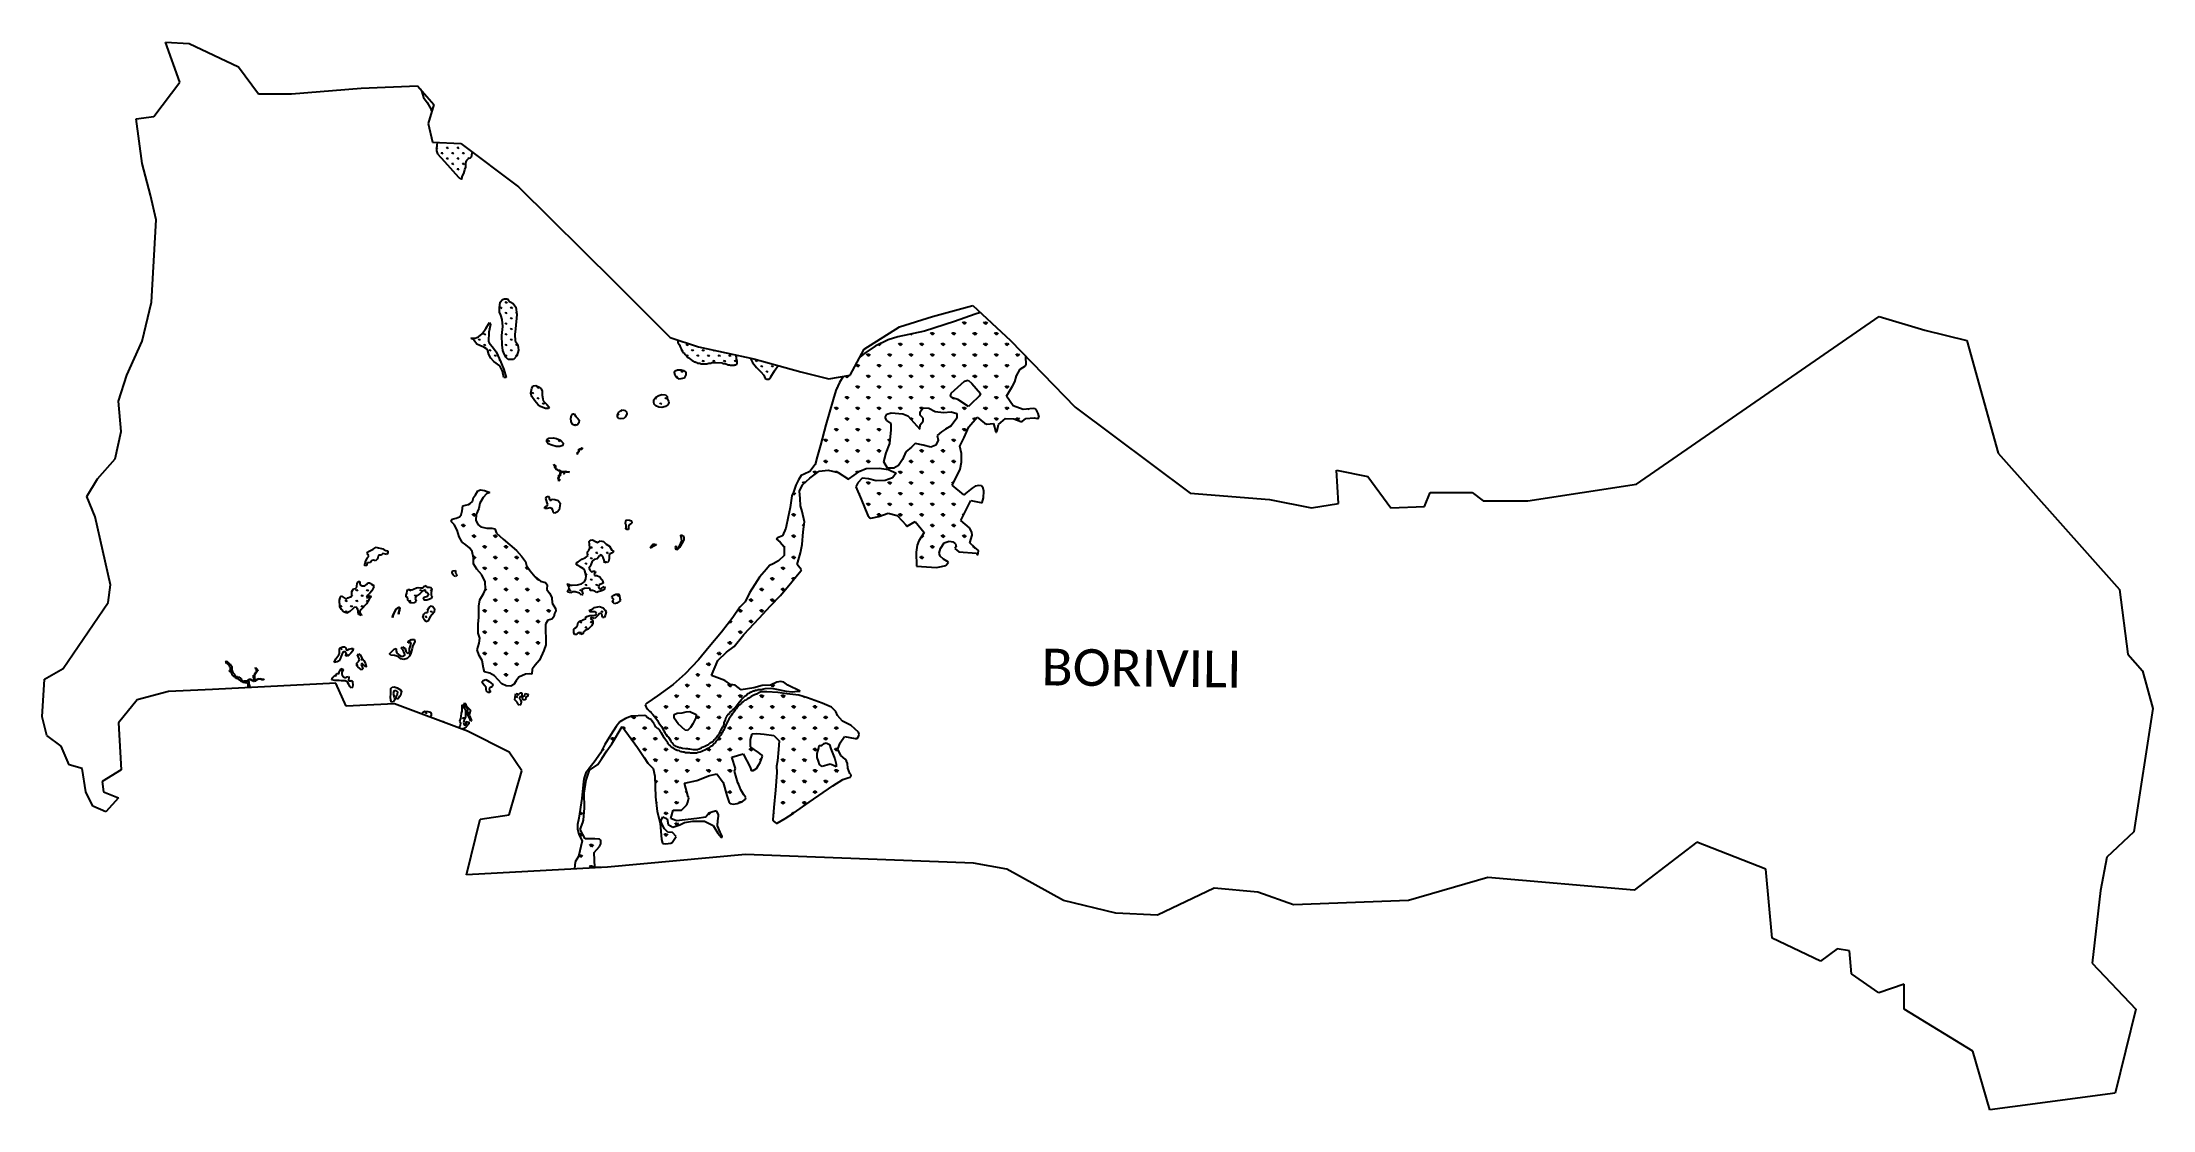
# Model space of a CAD drawing. Header units: metres. Extents: x 266208 to 280437, y 2124392 to 2131586.
import ezdxf

# ---------------------------------------------------------------- set-up
doc = ezdxf.new("R2010")
doc.units = ezdxf.units.M
for name, color, linetype in [('MANGROOVES', 112, 'Continuous'), ('village', 3, 'Continuous'), ('VILLAGE NAME', 250, 'Continuous')]:
    doc.layers.add(name, color=color, linetype=linetype)

msp = doc.modelspace()

# ---------------------------------------------------------------- texts
at = {"layer": 'VILLAGE NAME', "insert": (272947, 2127500), "char_height": 247.63, "attachment_point": 1, "rotation": 359.3415}
msp.add_mtext_dynamic_manual_height_columns('{\\fCalibri|b0|i0|c0|p34;BORIVILI}', width=3307.61, gutter_width=1238, heights=[554], dxfattribs=at)

# ---------------------------------------------------------------- hatches: boundary and pattern name
at = {"layer": 'MANGROOVES'}
h = msp.add_hatch(dxfattribs=at)
h.set_pattern_fill('GRASS', color=256, scale=2, angle=-0.837602)
h.paths.add_polyline_path([(266605, 2125410), (266595, 2125416), (266586, 2125416), (266580, 2125408), (266582, 2125401), (266587, 2125388), (266596, 2125383), (266605, 2125387), (266607, 2125401)])

# ---------------------------------------------------------------- linework, layer by layer
for p, q in [((268759, 2131269), (268767, 2131253)), ((268767, 2131253), (268778, 2131213)), ((268778, 2131213), (268802, 2131181)), ((268802, 2131181), (268829, 2131133)), ((268829, 2131133), (268834, 2131122)), ((268871, 2130911), (268865, 2130870)), ((268865, 2130870), (268865, 2130854)), ((268865, 2130854), (268873, 2130834)), ((268873, 2130834), (268920, 2130782)), ((268920, 2130782), (269014, 2130677)), ((269058, 2130728), (269063, 2130744)), ((269063, 2130772), (269067, 2130780)), ((269063, 2130744), (269063, 2130772)), ((269067, 2130784), (269071, 2130792)), ((269067, 2130780), (269067, 2130784)), ((269071, 2130792), (269075, 2130796)), ((269075, 2130796), (269083, 2130804)), ((269083, 2130804), (269087, 2130804)), ((269087, 2130804), (269095, 2130808)), ((269095, 2130808), (269103, 2130815)), ((269103, 2130815), (269107, 2130839)), ((269107, 2130839), (269108, 2130847)), ((269014, 2130677), (269018, 2130673)), ((269018, 2130673), (269022, 2130673)), ((269022, 2130673), (269026, 2130669)), ((269026, 2130669), (269034, 2130665)), ((269026, 2130669), (269034, 2130665)), ((269034, 2130665), (269038, 2130669)), ((269038, 2130681), (269050, 2130701)), ((269038, 2130669), (269038, 2130681)), ((269050, 2130701), (269054, 2130717)), ((269054, 2130717), (269058, 2130728)), ((269290, 2129797), (269296, 2129834)), ((269290, 2129797), (269296, 2129834)), ((269291, 2129768), (269290, 2129797)), ((269291, 2129768), (269290, 2129797)), ((269300, 2129746), (269291, 2129768)), ((269300, 2129746), (269291, 2129768)), ((269296, 2129834), (269310, 2129853)), ((269296, 2129834), (269310, 2129853)), ((269309, 2129718), (269300, 2129746)), ((269309, 2129718), (269300, 2129746)), ((269310, 2129853), (269324, 2129858)), ((269310, 2129853), (269324, 2129858)), ((269324, 2129858), (269344, 2129857)), ((269324, 2129858), (269344, 2129857)), ((269344, 2129857), (269354, 2129842)), ((269344, 2129857), (269354, 2129842)), ((269354, 2129842), (269368, 2129834)), ((269354, 2129842), (269368, 2129834)), ((269368, 2129834), (269384, 2129825)), ((269368, 2129834), (269384, 2129825)), ((269384, 2129825), (269400, 2129800)), ((269384, 2129825), (269400, 2129800)), ((269408, 2129752), (269399, 2129654)), ((269408, 2129752), (269399, 2129654)), ((269400, 2129800), (269408, 2129752)), ((269400, 2129800), (269408, 2129752)), ((272497, 2129753), (272359, 2129705)), ((272533, 2129765), (272497, 2129753)), ((269126, 2129592), (269150, 2129600)), ((269150, 2129600), (269174, 2129621)), ((269174, 2129621), (269199, 2129657)), ((269199, 2129657), (269224, 2129697)), ((269218, 2129633), (269217, 2129570)), ((269230, 2129684), (269218, 2129633)), ((269224, 2129697), (269230, 2129684)), ((269306, 2129609), (269314, 2129671)), ((269306, 2129609), (269314, 2129671)), ((269308, 2129546), (269306, 2129609)), ((269308, 2129546), (269306, 2129609)), ((269314, 2129671), (269309, 2129718)), ((269314, 2129671), (269309, 2129718)), ((269399, 2129654), (269395, 2129616)), ((269399, 2129654), (269395, 2129616)), ((269395, 2129616), (269397, 2129575)), ((269395, 2129616), (269397, 2129575)), ((271976, 2129600), (271912, 2129580)), ((272157, 2129640), (271976, 2129600)), ((272359, 2129705), (272157, 2129640)), ((269100, 2129589), (269103, 2129594)), ((269115, 2129583), (269100, 2129589)), ((269103, 2129594), (269126, 2129592)), ((269125, 2129569), (269115, 2129583)), ((269139, 2129552), (269125, 2129569)), ((269158, 2129542), (269139, 2129552)), ((269185, 2129531), (269158, 2129542)), ((269203, 2129520), (269185, 2129531)), ((269212, 2129506), (269203, 2129520)), ((269219, 2129483), (269212, 2129506)), ((269217, 2129570), (269220, 2129560)), ((269233, 2129457), (269219, 2129483)), ((269220, 2129560), (269250, 2129525)), ((269253, 2129435), (269233, 2129457)), ((269250, 2129525), (269269, 2129499)), ((269269, 2129499), (269299, 2129430)), ((269314, 2129510), (269308, 2129546)), ((269314, 2129510), (269308, 2129546)), ((269322, 2129486), (269314, 2129510)), ((269322, 2129486), (269314, 2129510)), ((269333, 2129465), (269322, 2129486)), ((269333, 2129465), (269322, 2129486)), ((269349, 2129449), (269333, 2129465)), ((269349, 2129449), (269333, 2129465)), ((269407, 2129474), (269385, 2129449)), ((269407, 2129474), (269385, 2129449)), ((269397, 2129575), (269414, 2129546)), ((269397, 2129575), (269414, 2129546)), ((269418, 2129511), (269407, 2129474)), ((269418, 2129511), (269407, 2129474)), ((269414, 2129546), (269418, 2129511)), ((269414, 2129546), (269418, 2129511)), ((269418, 2129511), (269418, 2129511)), ((270490, 2129580), (270493, 2129570)), ((270493, 2129570), (270492, 2129562)), ((270492, 2129562), (270496, 2129558)), ((270496, 2129558), (270504, 2129546)), ((270504, 2129546), (270508, 2129534)), ((270508, 2129534), (270516, 2129521)), ((270516, 2129521), (270520, 2129509)), ((270520, 2129509), (270527, 2129501)), ((270527, 2129501), (270531, 2129493)), ((270531, 2129493), (270539, 2129489)), ((270539, 2129489), (270543, 2129481)), ((270543, 2129481), (270547, 2129477)), ((270547, 2129477), (270551, 2129473)), ((270551, 2129473), (270559, 2129465)), ((270559, 2129465), (270563, 2129461)), ((270563, 2129461), (270571, 2129457)), ((270571, 2129457), (270575, 2129453)), ((270575, 2129453), (270582, 2129445)), ((270889, 2129464), (270883, 2129479)), ((270889, 2129452), (270889, 2129464)), ((270980, 2129459), (270997, 2129428)), ((271753, 2129492), (271721, 2129463)), ((271824, 2129538), (271753, 2129492)), ((271912, 2129580), (271824, 2129538)), ((272840, 2129467), (272840, 2129468)), ((272841, 2129415), (272840, 2129467)), ((269292, 2129405), (269253, 2129435)), ((269311, 2129370), (269292, 2129405)), ((269299, 2129430), (269321, 2129381)), ((269321, 2129328), (269311, 2129370)), ((269321, 2129381), (269336, 2129327)), ((269336, 2129327), (269321, 2129328)), ((269385, 2129449), (269349, 2129449)), ((269385, 2129449), (269349, 2129449)), ((270471, 2129361), (270474, 2129373)), ((270471, 2129361), (270474, 2129373)), ((270475, 2129340), (270471, 2129361)), ((270475, 2129340), (270471, 2129361)), ((270471, 2129361), (270471, 2129361)), ((270474, 2129373), (270490, 2129378)), ((270474, 2129373), (270490, 2129378)), ((270486, 2129324), (270475, 2129340)), ((270486, 2129324), (270475, 2129340)), ((270503, 2129316), (270486, 2129324)), ((270503, 2129316), (270486, 2129324)), ((270490, 2129378), (270515, 2129378)), ((270490, 2129378), (270515, 2129378)), ((270535, 2129323), (270503, 2129316)), ((270535, 2129323), (270503, 2129316)), ((270515, 2129378), (270531, 2129374)), ((270515, 2129378), (270531, 2129374)), ((270531, 2129374), (270547, 2129363)), ((270531, 2129374), (270547, 2129363)), ((270546, 2129346), (270535, 2129323)), ((270546, 2129346), (270535, 2129323)), ((270547, 2129363), (270546, 2129346)), ((270547, 2129363), (270546, 2129346)), ((270582, 2129445), (270590, 2129441)), ((270590, 2129441), (270598, 2129437)), ((270598, 2129437), (270602, 2129433)), ((270602, 2129433), (270610, 2129432)), ((270610, 2129432), (270618, 2129428)), ((270618, 2129428), (270626, 2129424)), ((270626, 2129424), (270642, 2129424)), ((270642, 2129424), (270650, 2129420)), ((270650, 2129420), (270689, 2129419)), ((270689, 2129419), (270701, 2129423)), ((270701, 2129423), (270717, 2129423)), ((270717, 2129423), (270725, 2129427)), ((270725, 2129427), (270789, 2129426)), ((270789, 2129426), (270797, 2129422)), ((270797, 2129422), (270813, 2129422)), ((270813, 2129422), (270833, 2129413)), ((270833, 2129413), (270841, 2129413)), ((270841, 2129413), (270849, 2129409)), ((270849, 2129409), (270873, 2129409)), ((270873, 2129409), (270877, 2129413)), ((270877, 2129413), (270885, 2129413)), ((270885, 2129413), (270889, 2129416)), ((270893, 2129436), (270889, 2129452)), ((270889, 2129416), (270893, 2129416)), ((270893, 2129416), (270893, 2129436)), ((270997, 2129428), (271024, 2129394)), ((271024, 2129394), (271052, 2129365)), ((271052, 2129365), (271072, 2129342)), ((271072, 2129342), (271081, 2129321)), ((271081, 2129321), (271093, 2129316)), ((271093, 2129316), (271108, 2129316)), ((271108, 2129316), (271121, 2129331)), ((271121, 2129331), (271145, 2129371)), ((271145, 2129371), (271170, 2129408)), ((271607, 2129334), (271582, 2129294)), ((272765, 2129297), (272777, 2129338)), ((272777, 2129338), (272801, 2129384)), ((272801, 2129384), (272836, 2129405)), ((272836, 2129405), (272839, 2129409)), ((272839, 2129409), (272841, 2129415)), ((269502, 2129221), (269508, 2129256)), ((269502, 2129221), (269508, 2129256)), ((269508, 2129199), (269502, 2129221)), ((269508, 2129199), (269502, 2129221)), ((269508, 2129256), (269517, 2129270)), ((269508, 2129256), (269517, 2129270)), ((269528, 2129170), (269508, 2129199)), ((269528, 2129170), (269508, 2129199)), ((269517, 2129270), (269536, 2129273)), ((269517, 2129270), (269536, 2129273)), ((269552, 2129143), (269528, 2129170)), ((269552, 2129143), (269528, 2129170)), ((269536, 2129273), (269554, 2129264)), ((269536, 2129273), (269554, 2129264)), ((269554, 2129264), (269569, 2129252)), ((269554, 2129264), (269569, 2129252)), ((269569, 2129252), (269578, 2129237)), ((269569, 2129252), (269578, 2129237)), ((269578, 2129237), (269578, 2129209)), ((269578, 2129237), (269578, 2129209)), ((269578, 2129237), (269578, 2129237)), ((269578, 2129209), (269582, 2129183)), ((269578, 2129209), (269582, 2129183)), ((269582, 2129183), (269586, 2129170)), ((269582, 2129183), (269586, 2129170)), ((269586, 2129170), (269609, 2129145)), ((269586, 2129170), (269609, 2129145)), ((270331, 2129160), (270332, 2129177)), ((270331, 2129160), (270332, 2129177)), ((270332, 2129177), (270345, 2129195)), ((270332, 2129177), (270345, 2129195)), ((270332, 2129177), (270332, 2129177)), ((270345, 2129195), (270364, 2129205)), ((270345, 2129195), (270364, 2129205)), ((270364, 2129205), (270385, 2129212)), ((270364, 2129205), (270385, 2129212)), ((270385, 2129212), (270409, 2129210)), ((270385, 2129212), (270409, 2129210)), ((270409, 2129210), (270422, 2129200)), ((270409, 2129210), (270422, 2129200)), ((270422, 2129200), (270422, 2129186)), ((270422, 2129200), (270422, 2129186)), ((270422, 2129186), (270430, 2129168)), ((270422, 2129186), (270430, 2129168)), ((270430, 2129168), (270433, 2129157)), ((270430, 2129168), (270433, 2129157)), ((271540, 2129178), (271492, 2129009)), ((271559, 2129240), (271540, 2129178)), ((271582, 2129294), (271559, 2129240)), ((272332, 2129201), (272336, 2129222)), ((272345, 2129189), (272332, 2129201)), ((272336, 2129222), (272425, 2129303)), ((272381, 2129179), (272345, 2129189)), ((272452, 2129131), (272381, 2129179)), ((272425, 2129303), (272451, 2129309)), ((272451, 2129309), (272476, 2129287)), ((272528, 2129203), (272466, 2129144)), ((272476, 2129287), (272534, 2129219)), ((272534, 2129219), (272528, 2129203)), ((272710, 2129202), (272749, 2129268)), ((272754, 2129135), (272710, 2129202)), ((272749, 2129268), (272765, 2129297)), ((269567, 2129131), (269552, 2129143)), ((269567, 2129131), (269552, 2129143)), ((269582, 2129124), (269567, 2129131)), ((269582, 2129124), (269567, 2129131)), ((269602, 2129119), (269582, 2129124)), ((269602, 2129119), (269582, 2129124)), ((269622, 2129117), (269602, 2129119)), ((269622, 2129117), (269602, 2129119)), ((269609, 2129145), (269626, 2129126)), ((269609, 2129145), (269626, 2129126)), ((269626, 2129126), (269622, 2129117)), ((269626, 2129126), (269622, 2129117)), ((269771, 2129051), (269776, 2129072)), ((269771, 2129051), (269776, 2129072)), ((269775, 2129030), (269771, 2129051)), ((269775, 2129030), (269771, 2129051)), ((269782, 2129011), (269775, 2129030)), ((269782, 2129011), (269775, 2129030)), ((269776, 2129072), (269782, 2129082)), ((269776, 2129072), (269782, 2129082)), ((269782, 2129082), (269794, 2129081)), ((269782, 2129082), (269794, 2129081)), ((269794, 2129081), (269806, 2129065)), ((269794, 2129081), (269806, 2129065)), ((269794, 2129081), (269794, 2129081)), ((269806, 2129065), (269817, 2129053)), ((269806, 2129065), (269817, 2129053)), ((269817, 2129053), (269827, 2129039)), ((269817, 2129053), (269827, 2129039)), ((269827, 2129039), (269825, 2129022)), ((269827, 2129039), (269825, 2129022)), ((270086, 2129059), (270087, 2129075)), ((270086, 2129059), (270087, 2129075)), ((270093, 2129050), (270086, 2129059)), ((270093, 2129050), (270086, 2129059)), ((270087, 2129075), (270096, 2129094)), ((270087, 2129075), (270096, 2129094)), ((270107, 2129048), (270093, 2129050)), ((270107, 2129048), (270093, 2129050)), ((270096, 2129094), (270109, 2129103)), ((270096, 2129094), (270109, 2129103)), ((270128, 2129050), (270107, 2129048)), ((270128, 2129050), (270107, 2129048)), ((270109, 2129103), (270121, 2129108)), ((270109, 2129103), (270121, 2129108)), ((270109, 2129103), (270109, 2129103)), ((270121, 2129108), (270137, 2129105)), ((270121, 2129108), (270137, 2129105)), ((270141, 2129062), (270128, 2129050)), ((270141, 2129062), (270128, 2129050)), ((270137, 2129105), (270148, 2129096)), ((270137, 2129105), (270148, 2129096)), ((270150, 2129082), (270141, 2129062)), ((270150, 2129082), (270141, 2129062)), ((270148, 2129096), (270150, 2129082)), ((270148, 2129096), (270150, 2129082)), ((270334, 2129148), (270331, 2129160)), ((270334, 2129148), (270331, 2129160)), ((270345, 2129136), (270334, 2129148)), ((270345, 2129136), (270334, 2129148)), ((270365, 2129128), (270345, 2129136)), ((270365, 2129128), (270345, 2129136)), ((270386, 2129125), (270365, 2129128)), ((270386, 2129125), (270365, 2129128)), ((270409, 2129131), (270386, 2129125)), ((270409, 2129131), (270386, 2129125)), ((270426, 2129143), (270409, 2129131)), ((270426, 2129143), (270409, 2129131)), ((270433, 2129157), (270426, 2129143)), ((270433, 2129157), (270426, 2129143)), ((271890, 2129058), (271902, 2129080)), ((271903, 2129038), (271890, 2129058)), ((271902, 2129080), (271931, 2129089)), ((271931, 2129016), (271903, 2129038)), ((271931, 2129089), (272010, 2129083)), ((272010, 2129083), (272043, 2129069)), ((272043, 2129069), (272084, 2129023)), ((272126, 2129095), (272148, 2129122)), ((272126, 2129073), (272126, 2129095)), ((272146, 2129054), (272126, 2129073)), ((272128, 2129008), (272146, 2129032)), ((272146, 2129032), (272146, 2129054)), ((272148, 2129122), (272185, 2129121)), ((272185, 2129121), (272229, 2129098)), ((272229, 2129098), (272285, 2129091)), ((272285, 2129091), (272336, 2129096)), ((272336, 2129096), (272374, 2129084)), ((272374, 2129054), (272337, 2129001)), ((272374, 2129084), (272374, 2129054)), ((272466, 2129144), (272452, 2129131)), ((272454, 2128995), (272511, 2129060)), ((272511, 2129060), (272561, 2129019)), ((272654, 2129010), (272703, 2129051)), ((272703, 2129051), (272759, 2129048)), ((272822, 2129111), (272754, 2129135)), ((272759, 2129048), (272805, 2129031)), ((272805, 2129031), (272814, 2129030)), ((272814, 2129030), (272840, 2129050)), ((272866, 2129115), (272822, 2129111)), ((272840, 2129050), (272896, 2129056)), ((272892, 2129119), (272866, 2129115)), ((272903, 2129115), (272892, 2129119)), ((272896, 2129056), (272917, 2129050)), ((272913, 2129103), (272903, 2129115)), ((272923, 2129085), (272913, 2129103)), ((272917, 2129050), (272926, 2129053)), ((272929, 2129060), (272923, 2129085)), ((272926, 2129053), (272927, 2129055)), ((272927, 2129055), (272929, 2129060)), ((269609, 2128907), (269624, 2128918)), ((269609, 2128907), (269624, 2128918)), ((269610, 2128893), (269609, 2128907)), ((269610, 2128893), (269609, 2128907)), ((269618, 2128881), (269610, 2128893)), ((269618, 2128881), (269610, 2128893)), ((269624, 2128918), (269652, 2128920)), ((269624, 2128918), (269652, 2128920)), ((269652, 2128920), (269674, 2128916)), ((269652, 2128920), (269674, 2128916)), ((269674, 2128916), (269701, 2128904)), ((269674, 2128916), (269701, 2128904)), ((269701, 2128904), (269720, 2128885)), ((269701, 2128904), (269720, 2128885)), ((269701, 2128904), (269701, 2128904)), ((269720, 2128885), (269718, 2128868)), ((269720, 2128885), (269718, 2128868)), ((269802, 2129003), (269782, 2129011)), ((269802, 2129003), (269782, 2129011)), ((269817, 2129009), (269802, 2129003)), ((269817, 2129009), (269802, 2129003)), ((269825, 2129022), (269817, 2129009)), ((269825, 2129022), (269817, 2129009)), ((271492, 2129009), (271454, 2128872)), ((271922, 2128882), (271932, 2128975)), ((271932, 2128975), (271931, 2129016)), ((272094, 2128883), (272068, 2128858)), ((272084, 2129023), (272124, 2128979)), ((272146, 2128871), (272094, 2128883)), ((272124, 2128979), (272128, 2129008)), ((272249, 2128905), (272233, 2128872)), ((272271, 2128961), (272242, 2128936)), ((272242, 2128936), (272249, 2128905)), ((272298, 2128978), (272271, 2128961)), ((272337, 2129001), (272298, 2128978)), ((272394, 2128864), (272423, 2128923)), ((272423, 2128923), (272454, 2128995)), ((272561, 2129019), (272576, 2129013)), ((272576, 2129013), (272621, 2129018)), ((272621, 2129018), (272637, 2128959)), ((272637, 2128959), (272642, 2128959)), ((272642, 2128959), (272645, 2128968)), ((272645, 2128968), (272654, 2129010)), ((269644, 2128870), (269618, 2128881)), ((269644, 2128870), (269618, 2128881)), ((269672, 2128863), (269644, 2128870)), ((269672, 2128863), (269644, 2128870)), ((269660, 2128737), (269656, 2128742)), ((269656, 2128742), (269660, 2128741)), ((269660, 2128741), (269660, 2128737)), ((269660, 2128741), (269660, 2128741)), ((269698, 2128861), (269672, 2128863)), ((269698, 2128861), (269672, 2128863)), ((269718, 2128868), (269698, 2128861)), ((269718, 2128868), (269698, 2128861)), ((269813, 2128811), (269817, 2128815)), ((269817, 2128811), (269813, 2128811)), ((269821, 2128823), (269817, 2128823)), ((269817, 2128823), (269817, 2128819)), ((269817, 2128819), (269817, 2128823)), ((269817, 2128823), (269821, 2128823)), ((269817, 2128819), (269817, 2128815)), ((269817, 2128815), (269817, 2128819)), ((269817, 2128815), (269817, 2128811)), ((269825, 2128827), (269821, 2128823)), ((269821, 2128823), (269825, 2128827)), ((269829, 2128843), (269825, 2128843)), ((269825, 2128843), (269825, 2128839)), ((269825, 2128839), (269825, 2128843)), ((269825, 2128843), (269829, 2128843)), ((269825, 2128839), (269829, 2128835)), ((269825, 2128835), (269825, 2128839)), ((269829, 2128835), (269825, 2128831)), ((269825, 2128831), (269825, 2128835)), ((269825, 2128831), (269825, 2128827)), ((269825, 2128827), (269825, 2128831)), ((269833, 2128842), (269829, 2128843)), ((269829, 2128843), (269833, 2128842)), ((269833, 2128842), (269837, 2128846)), ((269841, 2128842), (269833, 2128842)), ((269837, 2128846), (269841, 2128846)), ((269841, 2128850), (269845, 2128854)), ((269841, 2128846), (269841, 2128850)), ((269845, 2128842), (269841, 2128842)), ((269845, 2128854), (269849, 2128854)), ((269849, 2128846), (269845, 2128846)), ((269845, 2128846), (269845, 2128842)), ((269849, 2128854), (269849, 2128850)), ((269849, 2128854), (269849, 2128854)), ((269849, 2128850), (269849, 2128846)), ((271432, 2128793), (271419, 2128740)), ((271454, 2128872), (271432, 2128793)), ((271883, 2128758), (271898, 2128820)), ((271907, 2128716), (271883, 2128758)), ((271898, 2128820), (271922, 2128882)), ((272008, 2128775), (271980, 2128734)), ((272031, 2128826), (272008, 2128775)), ((272068, 2128858), (272031, 2128826)), ((272198, 2128857), (272146, 2128871)), ((272233, 2128872), (272198, 2128857)), ((272406, 2128814), (272394, 2128864)), ((272396, 2128709), (272405, 2128757)), ((272405, 2128757), (272406, 2128814)), ((269660, 2128737), (269664, 2128737)), ((269660, 2128733), (269660, 2128737)), ((269664, 2128729), (269660, 2128733)), ((269664, 2128737), (269664, 2128733)), ((269664, 2128733), (269668, 2128733)), ((269664, 2128725), (269664, 2128729)), ((269664, 2128721), (269664, 2128725)), ((269668, 2128717), (269664, 2128721)), ((269668, 2128733), (269668, 2128729)), ((269668, 2128729), (269668, 2128725)), ((269668, 2128725), (269668, 2128717)), ((269668, 2128717), (269672, 2128713)), ((269668, 2128713), (269668, 2128717)), ((269672, 2128709), (269668, 2128713)), ((269672, 2128713), (269676, 2128709)), ((269676, 2128705), (269672, 2128709)), ((269676, 2128709), (269680, 2128705)), ((269680, 2128705), (269676, 2128705)), ((269680, 2128705), (269684, 2128705)), ((269684, 2128701), (269680, 2128705)), ((269687, 2128649), (269683, 2128646)), ((269683, 2128646), (269687, 2128649)), ((269683, 2128646), (269687, 2128645)), ((269687, 2128645), (269683, 2128646)), ((269684, 2128705), (269687, 2128701)), ((269687, 2128701), (269684, 2128701)), ((269687, 2128701), (269691, 2128701)), ((269691, 2128701), (269687, 2128701)), ((269687, 2128649), (269687, 2128653)), ((269687, 2128653), (269691, 2128653)), ((269691, 2128649), (269687, 2128649)), ((269687, 2128645), (269691, 2128641)), ((269687, 2128641), (269687, 2128645)), ((269691, 2128641), (269687, 2128641)), ((269690, 2128633), (269691, 2128637)), ((269694, 2128633), (269690, 2128629)), ((269690, 2128629), (269690, 2128633)), ((269691, 2128701), (269695, 2128701)), ((269695, 2128701), (269691, 2128701)), ((269691, 2128665), (269691, 2128669)), ((269691, 2128669), (269695, 2128669)), ((269691, 2128661), (269691, 2128665)), ((269695, 2128661), (269691, 2128657)), ((269691, 2128657), (269691, 2128661)), ((269691, 2128657), (269691, 2128653)), ((269691, 2128653), (269691, 2128657)), ((269691, 2128653), (269691, 2128649)), ((269691, 2128641), (269695, 2128641)), ((269691, 2128637), (269691, 2128641)), ((269695, 2128637), (269694, 2128633)), ((269695, 2128701), (269699, 2128701)), ((269699, 2128697), (269695, 2128701)), ((269695, 2128669), (269699, 2128677)), ((269699, 2128665), (269695, 2128661)), ((269695, 2128641), (269695, 2128637)), ((269699, 2128701), (269703, 2128697)), ((269703, 2128697), (269699, 2128697)), ((269699, 2128685), (269703, 2128689)), ((269699, 2128681), (269699, 2128685)), ((269703, 2128681), (269699, 2128673)), ((269699, 2128677), (269699, 2128681)), ((269699, 2128673), (269699, 2128669)), ((269699, 2128669), (269699, 2128665)), ((269703, 2128697), (269707, 2128697)), ((269703, 2128693), (269703, 2128697)), ((269703, 2128689), (269703, 2128693)), ((269707, 2128689), (269703, 2128689)), ((269703, 2128689), (269703, 2128685)), ((269703, 2128685), (269703, 2128681)), ((269707, 2128697), (269707, 2128693)), ((269707, 2128693), (269707, 2128689)), ((269707, 2128689), (269711, 2128689)), ((269711, 2128685), (269707, 2128689)), ((269711, 2128689), (269711, 2128693)), ((269711, 2128693), (269715, 2128693)), ((269715, 2128689), (269711, 2128685)), ((269715, 2128693), (269719, 2128693)), ((269719, 2128689), (269715, 2128689)), ((269719, 2128693), (269727, 2128693)), ((269723, 2128689), (269719, 2128689)), ((269727, 2128689), (269723, 2128689)), ((269723, 2128677), (269727, 2128681)), ((269727, 2128677), (269723, 2128677)), ((269727, 2128693), (269735, 2128693)), ((269731, 2128689), (269727, 2128689)), ((269727, 2128689), (269727, 2128685)), ((269727, 2128685), (269727, 2128689)), ((269727, 2128685), (269727, 2128681)), ((269727, 2128681), (269727, 2128685)), ((269727, 2128681), (269727, 2128677)), ((269735, 2128689), (269731, 2128689)), ((269735, 2128693), (269743, 2128692)), ((269743, 2128692), (269735, 2128693)), ((269735, 2128693), (269735, 2128689)), ((269743, 2128692), (269751, 2128692)), ((269759, 2128688), (269743, 2128692)), ((269751, 2128692), (269755, 2128692)), ((269755, 2128692), (269759, 2128692)), ((269759, 2128692), (269763, 2128688)), ((269763, 2128688), (269759, 2128688)), ((271288, 2128602), (271272, 2128555)), ((271306, 2128638), (271288, 2128602)), ((271325, 2128666), (271306, 2128638)), ((271313, 2128560), (271333, 2128604)), ((271344, 2128675), (271325, 2128666)), ((271333, 2128604), (271382, 2128649)), ((271383, 2128694), (271344, 2128675)), ((271382, 2128649), (271447, 2128696)), ((271419, 2128740), (271383, 2128694)), ((271447, 2128696), (271506, 2128702)), ((271506, 2128702), (271574, 2128687)), ((271574, 2128687), (271644, 2128641)), ((271644, 2128641), (271720, 2128696)), ((271706, 2128618), (271693, 2128590)), ((271735, 2128649), (271706, 2128618)), ((271720, 2128696), (271763, 2128714)), ((271779, 2128643), (271735, 2128649)), ((271763, 2128714), (271851, 2128715)), ((271831, 2128631), (271779, 2128643)), ((271890, 2128632), (271831, 2128631)), ((271851, 2128715), (271914, 2128706)), ((271940, 2128651), (271890, 2128632)), ((271949, 2128716), (271907, 2128716)), ((271914, 2128706), (271965, 2128683)), ((271965, 2128683), (271940, 2128651)), ((271980, 2128734), (271949, 2128716)), ((272342, 2128602), (272384, 2128680)), ((272421, 2128536), (272342, 2128602)), ((272384, 2128680), (272396, 2128709)), ((272523, 2128599), (272498, 2128595)), ((272540, 2128596), (272523, 2128599)), ((269039, 2128428), (269043, 2128463)), ((269039, 2128428), (269043, 2128463)), ((269043, 2128463), (269061, 2128467)), ((269043, 2128463), (269061, 2128467)), ((269061, 2128467), (269081, 2128472)), ((269061, 2128467), (269081, 2128472)), ((269081, 2128472), (269093, 2128477)), ((269081, 2128472), (269093, 2128477)), ((269093, 2128477), (269108, 2128491)), ((269093, 2128477), (269108, 2128491)), ((269108, 2128491), (269116, 2128519)), ((269108, 2128491), (269116, 2128519)), ((269116, 2128519), (269130, 2128537)), ((269116, 2128519), (269130, 2128537)), ((269130, 2128537), (269145, 2128563)), ((269130, 2128537), (269145, 2128563)), ((269145, 2128563), (269162, 2128570)), ((269145, 2128563), (269162, 2128570)), ((269158, 2128479), (269151, 2128444)), ((269158, 2128479), (269151, 2128444)), ((269180, 2128519), (269158, 2128479)), ((269180, 2128519), (269158, 2128479)), ((269162, 2128570), (269189, 2128565)), ((269162, 2128570), (269189, 2128565)), ((269204, 2128543), (269180, 2128519)), ((269204, 2128543), (269180, 2128519)), ((269189, 2128565), (269225, 2128551)), ((269189, 2128565), (269225, 2128551)), ((269225, 2128551), (269204, 2128543)), ((269225, 2128551), (269204, 2128543)), ((269225, 2128551), (269225, 2128551)), ((269596, 2128452), (269608, 2128460)), ((269596, 2128452), (269608, 2128460)), ((269604, 2128512), (269608, 2128523)), ((269604, 2128512), (269608, 2128523)), ((269608, 2128499), (269604, 2128512)), ((269608, 2128499), (269604, 2128512)), ((269608, 2128523), (269622, 2128528)), ((269608, 2128523), (269622, 2128528)), ((269613, 2128483), (269608, 2128499)), ((269613, 2128483), (269608, 2128499)), ((269608, 2128460), (269616, 2128472)), ((269608, 2128460), (269616, 2128472)), ((269616, 2128472), (269613, 2128483)), ((269616, 2128472), (269613, 2128483)), ((269622, 2128528), (269626, 2128521)), ((269622, 2128528), (269626, 2128521)), ((269622, 2128528), (269622, 2128528)), ((269626, 2128521), (269625, 2128511)), ((269626, 2128521), (269625, 2128511)), ((269625, 2128511), (269629, 2128501)), ((269625, 2128511), (269629, 2128501)), ((269629, 2128501), (269640, 2128501)), ((269629, 2128501), (269640, 2128501)), ((269640, 2128501), (269647, 2128508)), ((269640, 2128501), (269647, 2128508)), ((269647, 2128508), (269664, 2128505)), ((269647, 2128508), (269664, 2128505)), ((269664, 2128505), (269687, 2128497)), ((269664, 2128505), (269687, 2128497)), ((269687, 2128497), (269700, 2128480)), ((269687, 2128497), (269700, 2128480)), ((269697, 2128461), (269693, 2128434)), ((269697, 2128461), (269693, 2128434)), ((269700, 2128480), (269697, 2128461)), ((269700, 2128480), (269697, 2128461)), ((271262, 2128529), (271251, 2128450)), ((271272, 2128555), (271262, 2128529)), ((271317, 2128512), (271313, 2128560)), ((271320, 2128461), (271317, 2128512)), ((271331, 2128423), (271320, 2128461)), ((271693, 2128590), (271730, 2128508)), ((271730, 2128508), (271774, 2128397)), ((272401, 2128363), (272469, 2128499)), ((272477, 2128581), (272421, 2128536)), ((272469, 2128499), (272535, 2128484)), ((272498, 2128595), (272477, 2128581)), ((272535, 2128484), (272546, 2128483)), ((272552, 2128582), (272540, 2128596)), ((272546, 2128484), (272553, 2128515)), ((272546, 2128483), (272546, 2128484)), ((272556, 2128560), (272552, 2128582)), ((272553, 2128515), (272556, 2128560)), ((268966, 2128357), (268971, 2128372)), ((268966, 2128357), (268971, 2128372)), ((268986, 2128336), (268966, 2128357)), ((268986, 2128336), (268966, 2128357)), ((268971, 2128372), (268999, 2128378)), ((268971, 2128372), (268999, 2128378)), ((269006, 2128298), (268986, 2128336)), ((269006, 2128298), (268986, 2128336)), ((268999, 2128378), (269020, 2128389)), ((268999, 2128378), (269020, 2128389)), ((269020, 2128389), (269032, 2128402)), ((269020, 2128389), (269032, 2128402)), ((269032, 2128402), (269039, 2128428)), ((269032, 2128402), (269039, 2128428)), ((269134, 2128403), (269131, 2128366)), ((269134, 2128403), (269131, 2128366)), ((269131, 2128366), (269144, 2128336)), ((269131, 2128366), (269144, 2128336)), ((269151, 2128444), (269134, 2128403)), ((269151, 2128444), (269134, 2128403)), ((269144, 2128336), (269166, 2128321)), ((269144, 2128336), (269166, 2128321)), ((269166, 2128321), (269206, 2128311)), ((269166, 2128321), (269206, 2128311)), ((269596, 2128443), (269596, 2128452)), ((269596, 2128443), (269596, 2128452)), ((269613, 2128444), (269596, 2128443)), ((269613, 2128444), (269596, 2128443)), ((269629, 2128449), (269613, 2128444)), ((269629, 2128449), (269613, 2128444)), ((269643, 2128445), (269629, 2128449)), ((269643, 2128445), (269629, 2128449)), ((269650, 2128432), (269643, 2128445)), ((269650, 2128432), (269643, 2128445)), ((269654, 2128416), (269650, 2128432)), ((269654, 2128416), (269650, 2128432)), ((269663, 2128413), (269654, 2128416)), ((269663, 2128413), (269654, 2128416)), ((269682, 2128421), (269663, 2128413)), ((269682, 2128421), (269663, 2128413)), ((269693, 2128434), (269682, 2128421)), ((269693, 2128434), (269682, 2128421)), ((270141, 2128342), (270143, 2128358)), ((270141, 2128342), (270143, 2128358)), ((270145, 2128333), (270141, 2128342)), ((270145, 2128333), (270141, 2128342)), ((270142, 2128307), (270144, 2128319)), ((270142, 2128307), (270144, 2128319)), ((270143, 2128358), (270148, 2128367)), ((270143, 2128358), (270148, 2128367)), ((270144, 2128319), (270145, 2128333)), ((270144, 2128319), (270145, 2128333)), ((270148, 2128367), (270168, 2128366)), ((270148, 2128367), (270168, 2128366)), ((270148, 2128367), (270148, 2128367)), ((270169, 2128336), (270160, 2128326)), ((270169, 2128336), (270160, 2128326)), ((270160, 2128326), (270161, 2128302)), ((270160, 2128326), (270161, 2128302)), ((270168, 2128366), (270180, 2128361)), ((270168, 2128366), (270180, 2128361)), ((270182, 2128347), (270169, 2128336)), ((270182, 2128347), (270169, 2128336)), ((270180, 2128361), (270182, 2128347)), ((270180, 2128361), (270182, 2128347)), ((271238, 2128389), (271221, 2128312)), ((271251, 2128450), (271238, 2128389)), ((271348, 2128355), (271331, 2128423)), ((271338, 2128286), (271348, 2128355)), ((271774, 2128397), (271788, 2128381)), ((271788, 2128381), (271795, 2128379)), ((271795, 2128379), (271849, 2128390)), ((271849, 2128390), (271911, 2128412)), ((271911, 2128412), (271972, 2128397)), ((271972, 2128397), (272006, 2128360)), ((272006, 2128360), (272030, 2128333)), ((272030, 2128333), (272037, 2128326)), ((272037, 2128326), (272039, 2128326)), ((272039, 2128326), (272093, 2128357)), ((272093, 2128357), (272153, 2128282)), ((272459, 2128313), (272401, 2128363)), ((268438, 2128170), (268446, 2128175)), ((268438, 2128170), (268446, 2128175)), ((268446, 2128175), (268460, 2128183)), ((268446, 2128175), (268460, 2128183)), ((268460, 2128183), (268474, 2128180)), ((268460, 2128183), (268474, 2128180)), ((268474, 2128180), (268496, 2128174)), ((268474, 2128180), (268496, 2128174)), ((268496, 2128174), (268505, 2128172)), ((268496, 2128174), (268505, 2128172)), ((268505, 2128172), (268514, 2128166)), ((268505, 2128172), (268514, 2128166)), ((269018, 2128254), (269006, 2128298)), ((269018, 2128254), (269006, 2128298)), ((269038, 2128218), (269018, 2128254)), ((269038, 2128218), (269018, 2128254)), ((269063, 2128200), (269038, 2128218)), ((269063, 2128200), (269038, 2128218)), ((269089, 2128179), (269063, 2128200)), ((269089, 2128179), (269063, 2128200)), ((269107, 2128155), (269089, 2128179)), ((269107, 2128155), (269089, 2128179)), ((269206, 2128311), (269240, 2128311)), ((269206, 2128311), (269240, 2128311)), ((269240, 2128311), (269259, 2128308)), ((269240, 2128311), (269259, 2128308)), ((269259, 2128308), (269271, 2128277)), ((269259, 2128308), (269271, 2128277)), ((269271, 2128277), (269316, 2128237)), ((269271, 2128277), (269316, 2128237)), ((269316, 2128237), (269405, 2128161)), ((269316, 2128237), (269405, 2128161)), ((269892, 2128162), (269899, 2128177)), ((269896, 2128221), (269901, 2128231)), ((269897, 2128204), (269896, 2128221)), ((269899, 2128177), (269897, 2128204)), ((269901, 2128231), (269917, 2128233)), ((269917, 2128233), (269938, 2128222)), ((269938, 2128222), (269955, 2128215)), ((269955, 2128215), (269970, 2128226)), ((269970, 2128226), (269992, 2128221)), ((269992, 2128221), (270010, 2128204)), ((270010, 2128204), (270033, 2128191)), ((270033, 2128191), (270049, 2128164)), ((270149, 2128302), (270142, 2128307)), ((270149, 2128302), (270142, 2128307)), ((270161, 2128302), (270149, 2128302)), ((270161, 2128302), (270149, 2128302)), ((270307, 2128179), (270315, 2128192)), ((270307, 2128179), (270315, 2128192)), ((270315, 2128178), (270307, 2128179)), ((270315, 2128178), (270307, 2128179)), ((270315, 2128192), (270327, 2128205)), ((270315, 2128192), (270327, 2128205)), ((270322, 2128185), (270315, 2128178)), ((270322, 2128185), (270315, 2128178)), ((270332, 2128191), (270322, 2128185)), ((270332, 2128191), (270322, 2128185)), ((270327, 2128205), (270347, 2128201)), ((270327, 2128205), (270347, 2128201)), ((270327, 2128205), (270327, 2128205)), ((270345, 2128196), (270332, 2128191)), ((270345, 2128196), (270332, 2128191)), ((270347, 2128201), (270345, 2128196)), ((270347, 2128201), (270345, 2128196)), ((270477, 2128181), (270482, 2128193)), ((270477, 2128181), (270482, 2128193)), ((270481, 2128167), (270477, 2128181)), ((270481, 2128167), (270477, 2128181)), ((270482, 2128193), (270481, 2128184)), ((270482, 2128193), (270481, 2128184)), ((270481, 2128184), (270490, 2128175)), ((270481, 2128184), (270490, 2128175)), ((270504, 2128182), (270486, 2128164)), ((270504, 2128182), (270486, 2128164)), ((270490, 2128175), (270501, 2128189)), ((270490, 2128175), (270501, 2128189)), ((270501, 2128189), (270514, 2128210)), ((270501, 2128189), (270514, 2128210)), ((270526, 2128220), (270504, 2128182)), ((270526, 2128220), (270504, 2128182)), ((270514, 2128259), (270515, 2128266)), ((270514, 2128259), (270515, 2128266)), ((270517, 2128242), (270514, 2128259)), ((270517, 2128242), (270514, 2128259)), ((270514, 2128210), (270519, 2128227)), ((270514, 2128210), (270519, 2128227)), ((270515, 2128266), (270528, 2128261)), ((270515, 2128266), (270528, 2128261)), ((270515, 2128266), (270515, 2128266)), ((270519, 2128227), (270517, 2128242)), ((270519, 2128227), (270517, 2128242)), ((270533, 2128232), (270526, 2128220)), ((270533, 2128232), (270526, 2128220)), ((270528, 2128261), (270534, 2128246)), ((270528, 2128261), (270534, 2128246)), ((270534, 2128246), (270533, 2128232)), ((270534, 2128246), (270533, 2128232)), ((271165, 2128246), (271156, 2128240)), ((271156, 2128240), (271156, 2128240)), ((271156, 2128240), (271184, 2128218)), ((271199, 2128260), (271165, 2128246)), ((271184, 2128218), (271210, 2128185)), ((271221, 2128312), (271199, 2128260)), ((271210, 2128185), (271209, 2128127)), ((271320, 2128145), (271332, 2128201)), ((271332, 2128201), (271338, 2128286)), ((272106, 2128197), (272099, 2128150)), ((272119, 2128226), (272106, 2128197)), ((272153, 2128282), (272119, 2128226)), ((272254, 2128144), (272265, 2128175)), ((272265, 2128175), (272288, 2128212)), ((272288, 2128212), (272323, 2128223)), ((272323, 2128223), (272348, 2128219)), ((272348, 2128219), (272366, 2128206)), ((272370, 2128187), (272361, 2128175)), ((272361, 2128175), (272388, 2128153)), ((272366, 2128206), (272370, 2128187)), ((272476, 2128285), (272459, 2128313)), ((272462, 2128213), (272477, 2128265)), ((272498, 2128178), (272462, 2128213)), ((272477, 2128265), (272476, 2128285)), ((272518, 2128163), (272498, 2128178)), ((268382, 2128067), (268386, 2128078)), ((268382, 2128067), (268386, 2128078)), ((268383, 2128057), (268382, 2128067)), ((268383, 2128057), (268382, 2128067)), ((268396, 2128061), (268383, 2128057)), ((268396, 2128061), (268383, 2128057)), ((268386, 2128078), (268390, 2128091)), ((268386, 2128078), (268390, 2128091)), ((268390, 2128091), (268400, 2128112)), ((268390, 2128091), (268400, 2128112)), ((268397, 2128072), (268396, 2128061)), ((268397, 2128072), (268396, 2128061)), ((268401, 2128077), (268397, 2128072)), ((268401, 2128077), (268397, 2128072)), ((268399, 2128143), (268404, 2128151)), ((268399, 2128143), (268404, 2128151)), ((268404, 2128133), (268399, 2128143)), ((268404, 2128133), (268399, 2128143)), ((268400, 2128112), (268408, 2128118)), ((268400, 2128112), (268408, 2128118)), ((268408, 2128079), (268401, 2128077)), ((268408, 2128079), (268401, 2128077)), ((268404, 2128151), (268412, 2128156)), ((268404, 2128151), (268412, 2128156)), ((268407, 2128127), (268404, 2128133)), ((268407, 2128127), (268404, 2128133)), ((268408, 2128124), (268407, 2128127)), ((268408, 2128124), (268407, 2128127)), ((268408, 2128118), (268408, 2128124)), ((268408, 2128118), (268408, 2128124)), ((268420, 2128080), (268408, 2128079)), ((268420, 2128080), (268408, 2128079)), ((268412, 2128156), (268425, 2128163)), ((268412, 2128156), (268425, 2128163)), ((268429, 2128094), (268420, 2128080)), ((268429, 2128094), (268420, 2128080)), ((268425, 2128163), (268438, 2128170)), ((268425, 2128163), (268438, 2128170)), ((268441, 2128095), (268429, 2128094)), ((268441, 2128095), (268429, 2128094)), ((268454, 2128092), (268441, 2128095)), ((268454, 2128092), (268441, 2128095)), ((268465, 2128102), (268454, 2128092)), ((268465, 2128102), (268454, 2128092)), ((268470, 2128112), (268465, 2128102)), ((268470, 2128112), (268465, 2128102)), ((268473, 2128125), (268470, 2128112)), ((268473, 2128125), (268470, 2128112)), ((268478, 2128130), (268473, 2128125)), ((268478, 2128130), (268473, 2128125)), ((268490, 2128130), (268478, 2128130)), ((268490, 2128130), (268478, 2128130)), ((268498, 2128134), (268490, 2128130)), ((268498, 2128134), (268490, 2128130)), ((268505, 2128140), (268498, 2128134)), ((268505, 2128140), (268498, 2128134)), ((268513, 2128139), (268505, 2128140)), ((268513, 2128139), (268505, 2128140)), ((268532, 2128133), (268513, 2128139)), ((268532, 2128133), (268513, 2128139)), ((268514, 2128166), (268524, 2128161)), ((268514, 2128166), (268524, 2128161)), ((268524, 2128161), (268539, 2128159)), ((268524, 2128161), (268539, 2128159)), ((268538, 2128145), (268532, 2128133)), ((268538, 2128145), (268532, 2128133)), ((268539, 2128159), (268538, 2128145)), ((268539, 2128159), (268538, 2128145)), ((268539, 2128159), (268539, 2128159)), ((269116, 2128112), (269107, 2128155)), ((269116, 2128112), (269107, 2128155)), ((269115, 2128071), (269116, 2128112)), ((269115, 2128071), (269116, 2128112)), ((269139, 2128035), (269115, 2128071)), ((269139, 2128035), (269115, 2128071)), ((269171, 2127996), (269139, 2128035)), ((269171, 2127996), (269139, 2128035)), ((269405, 2128161), (269440, 2128122)), ((269405, 2128161), (269440, 2128122)), ((269440, 2128122), (269467, 2128088)), ((269440, 2128122), (269467, 2128088)), ((269467, 2128088), (269473, 2128059)), ((269467, 2128088), (269473, 2128059)), ((269473, 2128059), (269498, 2128025)), ((269473, 2128059), (269498, 2128025)), ((269810, 2128077), (269820, 2128085)), ((269811, 2128065), (269810, 2128077)), ((269818, 2128059), (269811, 2128065)), ((269835, 2128052), (269818, 2128059)), ((269820, 2128085), (269835, 2128093)), ((269835, 2128093), (269846, 2128102)), ((269856, 2128037), (269835, 2128052)), ((269846, 2128102), (269868, 2128112)), ((269866, 2128023), (269856, 2128037)), ((269868, 2128112), (269888, 2128127)), ((269885, 2128151), (269892, 2128162)), ((269885, 2128135), (269885, 2128151)), ((269888, 2128127), (269885, 2128135)), ((269900, 2128052), (269894, 2128042)), ((269894, 2128042), (269901, 2128026)), ((269907, 2128064), (269900, 2128052)), ((269916, 2128089), (269907, 2128064)), ((269930, 2128100), (269916, 2128089)), ((269949, 2128105), (269930, 2128100)), ((269965, 2128125), (269949, 2128105)), ((269976, 2128132), (269965, 2128125)), ((269990, 2128115), (269976, 2128132)), ((269996, 2128095), (269990, 2128115)), ((269999, 2128079), (269996, 2128095)), ((270010, 2128084), (269999, 2128079)), ((270017, 2128078), (270010, 2128084)), ((270026, 2128086), (270017, 2128078)), ((270029, 2128106), (270026, 2128086)), ((270034, 2128139), (270029, 2128130)), ((270029, 2128130), (270029, 2128106)), ((270053, 2128146), (270034, 2128139)), ((270049, 2128164), (270061, 2128155)), ((270061, 2128155), (270053, 2128146)), ((270486, 2128164), (270481, 2128167)), ((270486, 2128164), (270481, 2128167)), ((271090, 2128035), (271044, 2127981)), ((271112, 2128061), (271090, 2128035)), ((271136, 2128071), (271112, 2128061)), ((271171, 2128092), (271136, 2128071)), ((271209, 2128127), (271171, 2128092)), ((271298, 2128066), (271320, 2128145)), ((271325, 2128034), (271298, 2128066)), ((271322, 2128025), (271326, 2128031)), ((271326, 2128031), (271325, 2128034)), ((271326, 2128031), (271326, 2128031)), ((272099, 2128150), (272103, 2128056)), ((272103, 2128056), (272238, 2128047)), ((272238, 2128047), (272270, 2128054)), ((272261, 2128123), (272254, 2128144)), ((272285, 2128102), (272261, 2128123)), ((272270, 2128054), (272300, 2128059)), ((272319, 2128083), (272285, 2128102)), ((272300, 2128059), (272319, 2128083)), ((272388, 2128153), (272506, 2128142)), ((272506, 2128142), (272516, 2128129)), ((272516, 2128129), (272519, 2128143)), ((272521, 2128159), (272518, 2128163)), ((272519, 2128143), (272521, 2128159)), ((268295, 2127885), (268307, 2127902)), ((268295, 2127885), (268307, 2127902)), ((268307, 2127902), (268321, 2127906)), ((268307, 2127902), (268321, 2127906)), ((268321, 2127906), (268329, 2127915)), ((268321, 2127906), (268329, 2127915)), ((268329, 2127922), (268332, 2127936)), ((268329, 2127922), (268332, 2127936)), ((268329, 2127915), (268329, 2127922)), ((268329, 2127915), (268329, 2127922)), ((268332, 2127936), (268337, 2127952)), ((268332, 2127936), (268337, 2127952)), ((268337, 2127952), (268349, 2127953)), ((268337, 2127952), (268349, 2127953)), ((268349, 2127953), (268349, 2127940)), ((268349, 2127953), (268349, 2127940)), ((268349, 2127940), (268351, 2127929)), ((268349, 2127940), (268351, 2127929)), ((268351, 2127929), (268364, 2127923)), ((268351, 2127929), (268364, 2127923)), ((268364, 2127923), (268382, 2127924)), ((268364, 2127923), (268382, 2127924)), ((268382, 2127924), (268394, 2127932)), ((268382, 2127924), (268394, 2127932)), ((268394, 2127932), (268402, 2127943)), ((268394, 2127932), (268402, 2127943)), ((268402, 2127943), (268414, 2127943)), ((268402, 2127943), (268414, 2127943)), ((268414, 2127943), (268438, 2127930)), ((268414, 2127943), (268438, 2127930)), ((268431, 2127889), (268417, 2127874)), ((268431, 2127889), (268417, 2127874)), ((268443, 2127917), (268431, 2127889)), ((268443, 2127917), (268431, 2127889)), ((268438, 2127930), (268443, 2127917)), ((268438, 2127930), (268443, 2127917)), ((268438, 2127930), (268438, 2127930)), ((268667, 2127874), (268669, 2127888)), ((268667, 2127874), (268669, 2127888)), ((268669, 2127888), (268672, 2127899)), ((268669, 2127888), (268672, 2127899)), ((268672, 2127899), (268686, 2127899)), ((268672, 2127899), (268686, 2127899)), ((268686, 2127899), (268699, 2127897)), ((268686, 2127899), (268699, 2127897)), ((268699, 2127897), (268711, 2127900)), ((268699, 2127897), (268711, 2127900)), ((268711, 2127900), (268731, 2127909)), ((268711, 2127900), (268731, 2127909)), ((268731, 2127909), (268743, 2127911)), ((268731, 2127909), (268743, 2127911)), ((268743, 2127911), (268759, 2127909)), ((268743, 2127911), (268759, 2127909)), ((268759, 2127909), (268774, 2127910)), ((268759, 2127909), (268774, 2127910)), ((268791, 2127895), (268771, 2127886)), ((268791, 2127895), (268771, 2127886)), ((268774, 2127910), (268783, 2127920)), ((268774, 2127910), (268783, 2127920)), ((268783, 2127920), (268788, 2127926)), ((268783, 2127920), (268788, 2127926)), ((268788, 2127926), (268799, 2127919)), ((268788, 2127926), (268799, 2127919)), ((268792, 2127884), (268791, 2127895)), ((268792, 2127884), (268791, 2127895)), ((268799, 2127919), (268804, 2127913)), ((268799, 2127919), (268804, 2127913)), ((268804, 2127913), (268817, 2127915)), ((268804, 2127913), (268817, 2127915)), ((268817, 2127915), (268828, 2127912)), ((268817, 2127915), (268828, 2127912)), ((268828, 2127912), (268834, 2127902)), ((268828, 2127912), (268834, 2127902)), ((268828, 2127912), (268828, 2127912)), ((268834, 2127902), (268829, 2127878)), ((268834, 2127902), (268829, 2127878)), ((268971, 2128020), (268979, 2128025)), ((268971, 2128020), (268979, 2128025)), ((268971, 2128012), (268971, 2128020)), ((268971, 2128012), (268971, 2128020)), ((268979, 2127998), (268971, 2128012)), ((268979, 2127998), (268971, 2128012)), ((268979, 2128025), (268993, 2128027)), ((268979, 2128025), (268993, 2128027)), ((268987, 2127987), (268979, 2127998)), ((268987, 2127987), (268979, 2127998)), ((268996, 2127985), (268987, 2127987)), ((268996, 2127985), (268987, 2127987)), ((268993, 2128027), (268993, 2128017)), ((268993, 2128027), (268993, 2128017)), ((268993, 2128027), (268993, 2128027)), ((268993, 2128017), (268995, 2128009)), ((268993, 2128017), (268995, 2128009)), ((268995, 2128009), (269000, 2128001)), ((268995, 2128009), (269000, 2128001)), ((269002, 2127992), (268996, 2127985)), ((269002, 2127992), (268996, 2127985)), ((269000, 2128001), (269002, 2127992)), ((269000, 2128001), (269002, 2127992)), ((269194, 2127950), (269171, 2127996)), ((269194, 2127950), (269171, 2127996)), ((269184, 2127874), (269197, 2127901)), ((269184, 2127874), (269197, 2127901)), ((269197, 2127901), (269194, 2127950)), ((269197, 2127901), (269194, 2127950)), ((269498, 2128025), (269532, 2127983)), ((269498, 2128025), (269532, 2127983)), ((269532, 2127983), (269567, 2127954)), ((269532, 2127983), (269567, 2127954)), ((269567, 2127954), (269601, 2127946)), ((269567, 2127954), (269601, 2127946)), ((269601, 2127946), (269613, 2127930)), ((269601, 2127946), (269613, 2127930)), ((269613, 2127930), (269609, 2127899)), ((269613, 2127930), (269609, 2127899)), ((269609, 2127899), (269628, 2127874)), ((269609, 2127899), (269628, 2127874)), ((269747, 2127933), (269754, 2127937)), ((269757, 2127921), (269747, 2127933)), ((269749, 2127890), (269759, 2127899)), ((269753, 2127880), (269749, 2127890)), ((269754, 2127937), (269765, 2127928)), ((269762, 2127909), (269757, 2127921)), ((269759, 2127899), (269762, 2127909)), ((269765, 2127928), (269781, 2127927)), ((269781, 2127927), (269817, 2127930)), ((269817, 2127930), (269843, 2127936)), ((269843, 2127936), (269863, 2127950)), ((269863, 2127904), (269846, 2127898)), ((269846, 2127898), (269849, 2127882)), ((269863, 2127950), (269872, 2127971)), ((269889, 2127908), (269863, 2127904)), ((269875, 2127990), (269866, 2128023)), ((269872, 2127971), (269875, 2127990)), ((269902, 2127905), (269889, 2127908)), ((269901, 2128026), (269914, 2128016)), ((269903, 2127892), (269902, 2127905)), ((269918, 2127892), (269903, 2127892)), ((269914, 2128016), (269922, 2128022)), ((269934, 2127886), (269918, 2127892)), ((269922, 2128022), (269935, 2128021)), ((269937, 2128013), (269928, 2128006)), ((269928, 2128006), (269931, 2127992)), ((269931, 2127992), (269947, 2127992)), ((269935, 2128021), (269937, 2128013)), ((269947, 2127992), (269968, 2127984)), ((269978, 2127889), (269957, 2127883)), ((269963, 2127929), (269959, 2127919)), ((269959, 2127919), (269961, 2127907)), ((269961, 2127907), (269969, 2127901)), ((269990, 2127942), (269963, 2127929)), ((269968, 2127984), (269976, 2127969)), ((269969, 2127901), (269984, 2127910)), ((269976, 2127969), (269985, 2127961)), ((269995, 2127897), (269978, 2127889)), ((269984, 2127910), (269997, 2127918)), ((269985, 2127961), (269990, 2127942)), ((270001, 2127907), (269995, 2127897)), ((269997, 2127918), (270001, 2127907)), ((271013, 2127932), (270976, 2127875)), ((271044, 2127981), (271013, 2127932)), ((271186, 2127857), (271261, 2127949)), ((271261, 2127949), (271291, 2127986)), ((271291, 2127986), (271322, 2128025)), ((268212, 2127826), (268216, 2127841)), ((268212, 2127826), (268216, 2127841)), ((268213, 2127813), (268212, 2127826)), ((268213, 2127813), (268212, 2127826)), ((268214, 2127797), (268213, 2127813)), ((268214, 2127797), (268213, 2127813)), ((268215, 2127782), (268214, 2127797)), ((268215, 2127782), (268214, 2127797)), ((268226, 2127764), (268215, 2127782)), ((268226, 2127764), (268215, 2127782)), ((268216, 2127841), (268224, 2127855)), ((268216, 2127841), (268224, 2127855)), ((268224, 2127855), (268244, 2127843)), ((268224, 2127855), (268244, 2127843)), ((268240, 2127747), (268226, 2127764)), ((268240, 2127747), (268226, 2127764)), ((268262, 2127739), (268240, 2127747)), ((268262, 2127739), (268240, 2127747)), ((268244, 2127843), (268256, 2127834)), ((268244, 2127843), (268256, 2127834)), ((268256, 2127834), (268268, 2127841)), ((268256, 2127834), (268268, 2127841)), ((268282, 2127751), (268262, 2127739)), ((268282, 2127751), (268262, 2127739)), ((268268, 2127841), (268280, 2127847)), ((268268, 2127841), (268280, 2127847)), ((268280, 2127847), (268293, 2127850)), ((268280, 2127847), (268293, 2127850)), ((268301, 2127767), (268282, 2127751)), ((268301, 2127767), (268282, 2127751)), ((268293, 2127850), (268296, 2127853)), ((268293, 2127850), (268296, 2127853)), ((268296, 2127870), (268295, 2127885)), ((268296, 2127870), (268295, 2127885)), ((268296, 2127853), (268296, 2127870)), ((268296, 2127853), (268296, 2127870)), ((268310, 2127776), (268301, 2127767)), ((268310, 2127776), (268301, 2127767)), ((268325, 2127779), (268310, 2127776)), ((268325, 2127779), (268310, 2127776)), ((268332, 2127770), (268325, 2127779)), ((268332, 2127770), (268325, 2127779)), ((268338, 2127758), (268332, 2127770)), ((268338, 2127758), (268332, 2127770)), ((268338, 2127745), (268338, 2127758)), ((268338, 2127745), (268338, 2127758)), ((268342, 2127730), (268338, 2127745)), ((268342, 2127730), (268338, 2127745)), ((268357, 2127764), (268349, 2127753)), ((268357, 2127764), (268349, 2127753)), ((268349, 2127753), (268350, 2127744)), ((268349, 2127753), (268350, 2127744)), ((268393, 2127802), (268357, 2127764)), ((268393, 2127802), (268357, 2127764)), ((268412, 2127834), (268393, 2127802)), ((268412, 2127834), (268393, 2127802)), ((268402, 2127860), (268394, 2127846)), ((268402, 2127860), (268394, 2127846)), ((268394, 2127846), (268402, 2127842)), ((268394, 2127846), (268402, 2127842)), ((268417, 2127874), (268402, 2127860)), ((268417, 2127874), (268402, 2127860)), ((268402, 2127842), (268412, 2127854)), ((268402, 2127842), (268412, 2127854)), ((268412, 2127854), (268420, 2127857)), ((268412, 2127854), (268420, 2127857)), ((268423, 2127846), (268412, 2127834)), ((268423, 2127846), (268412, 2127834)), ((268420, 2127857), (268423, 2127846)), ((268420, 2127857), (268423, 2127846)), ((268575, 2127733), (268584, 2127749)), ((268584, 2127749), (268575, 2127733)), ((268584, 2127749), (268575, 2127733)), ((268575, 2127733), (268584, 2127749)), ((268584, 2127749), (268592, 2127763)), ((268592, 2127763), (268584, 2127749)), ((268592, 2127763), (268584, 2127749)), ((268584, 2127749), (268592, 2127763)), ((268592, 2127763), (268605, 2127774)), ((268605, 2127774), (268592, 2127763)), ((268605, 2127774), (268592, 2127763)), ((268592, 2127763), (268605, 2127774)), ((268605, 2127774), (268613, 2127780)), ((268613, 2127780), (268605, 2127774)), ((268613, 2127780), (268605, 2127774)), ((268605, 2127774), (268613, 2127780)), ((268617, 2127758), (268609, 2127736)), ((268609, 2127736), (268617, 2127758)), ((268611, 2127741), (268617, 2127758)), ((268617, 2127758), (268611, 2127741)), ((268613, 2127780), (268619, 2127775)), ((268619, 2127775), (268613, 2127780)), ((268613, 2127780), (268619, 2127775)), ((268619, 2127775), (268613, 2127780)), ((268613, 2127780), (268613, 2127780)), ((268619, 2127775), (268617, 2127758)), ((268617, 2127758), (268619, 2127775)), ((268619, 2127775), (268617, 2127758)), ((268617, 2127758), (268619, 2127775)), ((268661, 2127861), (268667, 2127874)), ((268661, 2127861), (268667, 2127874)), ((268662, 2127849), (268661, 2127861)), ((268662, 2127849), (268661, 2127861)), ((268672, 2127843), (268662, 2127849)), ((268672, 2127843), (268662, 2127849)), ((268673, 2127826), (268672, 2127843)), ((268673, 2127826), (268672, 2127843)), ((268691, 2127807), (268673, 2127826)), ((268691, 2127807), (268673, 2127826)), ((268715, 2127808), (268691, 2127807)), ((268715, 2127808), (268691, 2127807)), ((268728, 2127820), (268715, 2127808)), ((268728, 2127820), (268715, 2127808)), ((268729, 2127856), (268723, 2127837)), ((268729, 2127856), (268723, 2127837)), ((268723, 2127837), (268728, 2127820)), ((268723, 2127837), (268728, 2127820)), ((268733, 2127855), (268729, 2127856)), ((268733, 2127855), (268729, 2127856)), ((268754, 2127869), (268733, 2127855)), ((268754, 2127869), (268733, 2127855)), ((268771, 2127886), (268754, 2127869)), ((268771, 2127886), (268754, 2127869)), ((268778, 2127833), (268782, 2127846)), ((268778, 2127833), (268782, 2127846)), ((268783, 2127826), (268778, 2127833)), ((268783, 2127826), (268778, 2127833)), ((268782, 2127846), (268806, 2127853)), ((268782, 2127846), (268806, 2127853)), ((268800, 2127826), (268783, 2127826)), ((268800, 2127826), (268783, 2127826)), ((268796, 2127877), (268792, 2127884)), ((268796, 2127877), (268792, 2127884)), ((268808, 2127875), (268796, 2127877)), ((268808, 2127875), (268796, 2127877)), ((268815, 2127831), (268800, 2127826)), ((268815, 2127831), (268800, 2127826)), ((268805, 2127759), (268816, 2127776)), ((268805, 2127759), (268816, 2127776)), ((268809, 2127752), (268805, 2127759)), ((268809, 2127752), (268805, 2127759)), ((268805, 2127743), (268809, 2127752)), ((268805, 2127743), (268809, 2127752)), ((268806, 2127853), (268815, 2127860)), ((268806, 2127853), (268815, 2127860)), ((268815, 2127860), (268808, 2127875)), ((268815, 2127860), (268808, 2127875)), ((268829, 2127838), (268815, 2127831)), ((268829, 2127838), (268815, 2127831)), ((268816, 2127776), (268829, 2127788)), ((268816, 2127776), (268829, 2127788)), ((268851, 2127746), (268824, 2127714)), ((268851, 2127746), (268824, 2127714)), ((268829, 2127878), (268830, 2127860)), ((268829, 2127878), (268830, 2127860)), ((268837, 2127850), (268829, 2127838)), ((268837, 2127850), (268829, 2127838)), ((268829, 2127788), (268842, 2127783)), ((268829, 2127788), (268842, 2127783)), ((268830, 2127860), (268837, 2127850)), ((268830, 2127860), (268837, 2127850)), ((268842, 2127783), (268853, 2127769)), ((268842, 2127783), (268853, 2127769)), ((268842, 2127783), (268842, 2127783)), ((268853, 2127769), (268851, 2127746)), ((268853, 2127769), (268851, 2127746)), ((269151, 2127786), (269158, 2127829)), ((269151, 2127786), (269158, 2127829)), ((269151, 2127709), (269151, 2127786)), ((269151, 2127709), (269151, 2127786)), ((269158, 2127829), (269184, 2127874)), ((269158, 2127829), (269184, 2127874)), ((269628, 2127874), (269643, 2127844)), ((269628, 2127874), (269643, 2127844)), ((269643, 2127844), (269645, 2127806)), ((269643, 2127844), (269645, 2127806)), ((269645, 2127806), (269668, 2127771)), ((269645, 2127806), (269668, 2127771)), ((269670, 2127755), (269661, 2127737)), ((269670, 2127755), (269661, 2127737)), ((269668, 2127771), (269670, 2127755)), ((269668, 2127771), (269670, 2127755)), ((269771, 2127876), (269753, 2127880)), ((269786, 2127882), (269771, 2127876)), ((269802, 2127882), (269786, 2127882)), ((269830, 2127874), (269802, 2127882)), ((269844, 2127861), (269830, 2127874)), ((269852, 2127866), (269844, 2127861)), ((269849, 2127882), (269852, 2127866)), ((269896, 2127756), (269919, 2127767)), ((269896, 2127756), (269919, 2127767)), ((269904, 2127746), (269896, 2127756)), ((269904, 2127746), (269896, 2127756)), ((269919, 2127747), (269904, 2127746)), ((269919, 2127747), (269904, 2127746)), ((269919, 2127767), (269932, 2127778)), ((269919, 2127767), (269932, 2127778)), ((269935, 2127747), (269919, 2127747)), ((269935, 2127747), (269919, 2127747)), ((269932, 2127778), (269965, 2127783)), ((269932, 2127778), (269965, 2127783)), ((269948, 2127877), (269934, 2127886)), ((269945, 2127736), (269935, 2127747)), ((269945, 2127736), (269935, 2127747)), ((269957, 2127883), (269948, 2127877)), ((269965, 2127783), (269989, 2127775)), ((269965, 2127783), (269989, 2127775)), ((269965, 2127783), (269965, 2127783)), ((269989, 2127775), (270004, 2127759)), ((269989, 2127775), (270004, 2127759)), ((270004, 2127759), (270010, 2127747)), ((270004, 2127759), (270010, 2127747)), ((270010, 2127747), (270006, 2127733)), ((270010, 2127747), (270006, 2127733)), ((270048, 2127844), (270050, 2127852)), ((270048, 2127844), (270050, 2127852)), ((270060, 2127835), (270048, 2127844)), ((270060, 2127835), (270048, 2127844)), ((270050, 2127852), (270062, 2127860)), ((270050, 2127852), (270062, 2127860)), ((270052, 2127821), (270060, 2127828)), ((270052, 2127821), (270060, 2127828)), ((270056, 2127810), (270052, 2127821)), ((270056, 2127810), (270052, 2127821)), ((270067, 2127802), (270056, 2127810)), ((270067, 2127802), (270056, 2127810)), ((270060, 2127828), (270060, 2127835)), ((270060, 2127828), (270060, 2127835)), ((270062, 2127860), (270076, 2127867)), ((270062, 2127860), (270076, 2127867)), ((270081, 2127806), (270067, 2127802)), ((270081, 2127806), (270067, 2127802)), ((270076, 2127867), (270094, 2127869)), ((270076, 2127867), (270094, 2127869)), ((270097, 2127817), (270081, 2127806)), ((270097, 2127817), (270081, 2127806)), ((270094, 2127869), (270100, 2127855)), ((270094, 2127869), (270100, 2127855)), ((270094, 2127869), (270094, 2127869)), ((270106, 2127824), (270097, 2127817)), ((270106, 2127824), (270097, 2127817)), ((270100, 2127855), (270102, 2127836)), ((270100, 2127855), (270102, 2127836)), ((270102, 2127836), (270106, 2127824)), ((270102, 2127836), (270106, 2127824)), ((270911, 2127779), (270863, 2127710)), ((270947, 2127814), (270911, 2127779)), ((270976, 2127875), (270947, 2127814)), ((271041, 2127705), (271117, 2127788)), ((271117, 2127788), (271186, 2127857)), ((268357, 2127724), (268342, 2127730)), ((268357, 2127724), (268342, 2127730)), ((268350, 2127744), (268360, 2127729)), ((268350, 2127744), (268360, 2127729)), ((268360, 2127729), (268357, 2127724)), ((268360, 2127729), (268357, 2127724)), ((268575, 2127733), (268570, 2127713)), ((268570, 2127713), (268575, 2127733)), ((268570, 2127713), (268572, 2127710)), ((268572, 2127710), (268570, 2127713)), ((268572, 2127720), (268575, 2127733)), ((268575, 2127733), (268572, 2127720)), ((268572, 2127710), (268572, 2127720)), ((268572, 2127720), (268572, 2127710)), ((268609, 2127736), (268612, 2127731)), ((268612, 2127731), (268609, 2127736)), ((268612, 2127731), (268611, 2127741)), ((268611, 2127741), (268612, 2127731)), ((268774, 2127710), (268781, 2127732)), ((268774, 2127710), (268781, 2127732)), ((268781, 2127703), (268774, 2127710)), ((268781, 2127703), (268774, 2127710)), ((268781, 2127732), (268791, 2127743)), ((268781, 2127732), (268791, 2127743)), ((268786, 2127693), (268781, 2127703)), ((268786, 2127693), (268781, 2127703)), ((268793, 2127680), (268786, 2127693)), ((268793, 2127680), (268786, 2127693)), ((268791, 2127743), (268805, 2127743)), ((268791, 2127743), (268805, 2127743)), ((268807, 2127685), (268793, 2127680)), ((268807, 2127685), (268793, 2127680)), ((268824, 2127714), (268807, 2127685)), ((268824, 2127714), (268807, 2127685)), ((269146, 2127604), (269147, 2127666)), ((269146, 2127604), (269147, 2127666)), ((269159, 2127570), (269146, 2127604)), ((269159, 2127570), (269146, 2127604)), ((269147, 2127666), (269151, 2127709)), ((269147, 2127666), (269151, 2127709)), ((269617, 2127691), (269601, 2127665)), ((269617, 2127691), (269601, 2127665)), ((269601, 2127665), (269603, 2127526)), ((269601, 2127665), (269603, 2127526)), ((269643, 2127699), (269617, 2127691)), ((269643, 2127699), (269617, 2127691)), ((269657, 2127714), (269643, 2127699)), ((269657, 2127714), (269643, 2127699)), ((269661, 2127737), (269657, 2127714)), ((269661, 2127737), (269657, 2127714)), ((269792, 2127609), (269793, 2127630)), ((269792, 2127609), (269793, 2127630)), ((269797, 2127595), (269792, 2127609)), ((269797, 2127595), (269792, 2127609)), ((269793, 2127630), (269801, 2127638)), ((269793, 2127630), (269801, 2127638)), ((269801, 2127638), (269815, 2127649)), ((269801, 2127638), (269815, 2127649)), ((269819, 2127604), (269813, 2127594)), ((269819, 2127604), (269813, 2127594)), ((269815, 2127649), (269817, 2127658)), ((269815, 2127649), (269817, 2127658)), ((269817, 2127658), (269820, 2127675)), ((269817, 2127658), (269820, 2127675)), ((269827, 2127610), (269819, 2127604)), ((269827, 2127610), (269819, 2127604)), ((269820, 2127675), (269830, 2127685)), ((269820, 2127675), (269830, 2127685)), ((269834, 2127603), (269827, 2127610)), ((269834, 2127603), (269827, 2127610)), ((269830, 2127685), (269836, 2127686)), ((269830, 2127685), (269836, 2127686)), ((269840, 2127596), (269834, 2127603)), ((269840, 2127596), (269834, 2127603)), ((269836, 2127686), (269842, 2127687)), ((269836, 2127686), (269842, 2127687)), ((269842, 2127687), (269856, 2127696)), ((269842, 2127687), (269856, 2127696)), ((269857, 2127612), (269852, 2127600)), ((269857, 2127612), (269852, 2127600)), ((269856, 2127696), (269872, 2127701)), ((269856, 2127696), (269872, 2127701)), ((269868, 2127621), (269857, 2127612)), ((269868, 2127621), (269857, 2127612)), ((269888, 2127630), (269868, 2127621)), ((269888, 2127630), (269868, 2127621)), ((269870, 2127710), (269880, 2127717)), ((269870, 2127710), (269880, 2127717)), ((269872, 2127701), (269870, 2127710)), ((269872, 2127701), (269870, 2127710)), ((269880, 2127717), (269900, 2127723)), ((269880, 2127717), (269900, 2127723)), ((269912, 2127653), (269888, 2127630)), ((269912, 2127653), (269888, 2127630)), ((269900, 2127723), (269924, 2127722)), ((269900, 2127723), (269924, 2127722)), ((269912, 2127707), (269905, 2127704)), ((269912, 2127707), (269905, 2127704)), ((269905, 2127704), (269910, 2127697)), ((269905, 2127704), (269910, 2127697)), ((269910, 2127697), (269920, 2127690)), ((269910, 2127697), (269920, 2127690)), ((269925, 2127705), (269912, 2127707)), ((269925, 2127705), (269912, 2127707)), ((269920, 2127668), (269912, 2127653)), ((269920, 2127668), (269912, 2127653)), ((269920, 2127690), (269920, 2127668)), ((269920, 2127690), (269920, 2127668)), ((269924, 2127722), (269942, 2127727)), ((269924, 2127722), (269942, 2127727)), ((269933, 2127702), (269925, 2127705)), ((269933, 2127702), (269925, 2127705)), ((269945, 2127714), (269933, 2127702)), ((269945, 2127714), (269933, 2127702)), ((269942, 2127727), (269945, 2127736)), ((269942, 2127727), (269945, 2127736)), ((269957, 2127726), (269945, 2127714)), ((269957, 2127726), (269945, 2127714)), ((269966, 2127736), (269957, 2127726)), ((269966, 2127736), (269957, 2127726)), ((269976, 2127736), (269966, 2127736)), ((269976, 2127736), (269966, 2127736)), ((269983, 2127729), (269976, 2127736)), ((269983, 2127729), (269976, 2127736)), ((269982, 2127718), (269983, 2127729)), ((269982, 2127718), (269983, 2127729)), ((269986, 2127709), (269982, 2127718)), ((269986, 2127709), (269982, 2127718)), ((269996, 2127710), (269986, 2127709)), ((269996, 2127710), (269986, 2127709)), ((270003, 2127720), (269996, 2127710)), ((270003, 2127720), (269996, 2127710)), ((270006, 2127733), (270003, 2127720)), ((270006, 2127733), (270003, 2127720)), ((270787, 2127611), (270705, 2127511)), ((270863, 2127710), (270787, 2127611)), ((270937, 2127596), (271041, 2127705)), ((268208, 2127457), (268212, 2127467)), ((268208, 2127457), (268212, 2127467)), ((268211, 2127478), (268212, 2127496)), ((268211, 2127478), (268212, 2127496)), ((268212, 2127467), (268211, 2127478)), ((268212, 2127467), (268211, 2127478)), ((268212, 2127496), (268216, 2127505)), ((268212, 2127496), (268216, 2127505)), ((268216, 2127505), (268234, 2127511)), ((268216, 2127505), (268234, 2127511)), ((268235, 2127477), (268223, 2127448)), ((268235, 2127477), (268223, 2127448)), ((268234, 2127511), (268248, 2127511)), ((268234, 2127511), (268248, 2127511)), ((268248, 2127480), (268235, 2127477)), ((268248, 2127480), (268235, 2127477)), ((268248, 2127511), (268254, 2127504)), ((268248, 2127511), (268254, 2127504)), ((268258, 2127468), (268248, 2127480)), ((268258, 2127468), (268248, 2127480)), ((268254, 2127504), (268257, 2127492)), ((268254, 2127504), (268257, 2127492)), ((268255, 2127452), (268258, 2127468)), ((268255, 2127452), (268258, 2127468)), ((268257, 2127492), (268264, 2127490)), ((268257, 2127492), (268264, 2127490)), ((268264, 2127490), (268274, 2127496)), ((268264, 2127490), (268274, 2127496)), ((268274, 2127496), (268294, 2127501)), ((268274, 2127496), (268294, 2127501)), ((268288, 2127470), (268274, 2127456)), ((268288, 2127470), (268274, 2127456)), ((268303, 2127485), (268288, 2127470)), ((268303, 2127485), (268288, 2127470)), ((268294, 2127501), (268304, 2127500)), ((268294, 2127501), (268304, 2127500)), ((268304, 2127500), (268303, 2127485)), ((268304, 2127500), (268303, 2127485)), ((268304, 2127500), (268304, 2127500)), ((268333, 2127458), (268340, 2127465)), ((268333, 2127458), (268340, 2127465)), ((268340, 2127465), (268351, 2127457)), ((268340, 2127465), (268351, 2127457)), ((268549, 2127464), (268584, 2127500)), ((268549, 2127464), (268584, 2127500)), ((268558, 2127456), (268549, 2127464)), ((268558, 2127456), (268549, 2127464)), ((268584, 2127500), (268594, 2127498)), ((268584, 2127500), (268594, 2127498)), ((268594, 2127498), (268593, 2127485)), ((268594, 2127498), (268593, 2127485)), ((268593, 2127485), (268599, 2127469)), ((268593, 2127485), (268599, 2127469)), ((268599, 2127469), (268618, 2127453)), ((268599, 2127469), (268618, 2127453)), ((268627, 2127503), (268636, 2127511)), ((268627, 2127503), (268636, 2127511)), ((268642, 2127490), (268627, 2127503)), ((268642, 2127490), (268627, 2127503)), ((268636, 2127511), (268655, 2127500)), ((268636, 2127511), (268655, 2127500)), ((268649, 2127472), (268642, 2127490)), ((268649, 2127472), (268642, 2127490)), ((268654, 2127457), (268649, 2127472)), ((268654, 2127457), (268649, 2127472)), ((268655, 2127500), (268662, 2127475)), ((268655, 2127500), (268662, 2127475)), ((268662, 2127475), (268673, 2127466)), ((268662, 2127475), (268673, 2127466)), ((268673, 2127466), (268684, 2127477)), ((268673, 2127466), (268684, 2127477)), ((268676, 2127548), (268697, 2127561)), ((268676, 2127548), (268697, 2127561)), ((268676, 2127538), (268676, 2127548)), ((268676, 2127538), (268676, 2127548)), ((268695, 2127539), (268676, 2127538)), ((268695, 2127539), (268676, 2127538)), ((268684, 2127477), (268685, 2127498)), ((268684, 2127477), (268685, 2127498)), ((268692, 2127470), (268684, 2127450)), ((268692, 2127470), (268684, 2127450)), ((268685, 2127498), (268692, 2127526)), ((268685, 2127498), (268692, 2127526)), ((268692, 2127526), (268695, 2127539)), ((268692, 2127526), (268695, 2127539)), ((268703, 2127500), (268692, 2127470)), ((268703, 2127500), (268692, 2127470)), ((268697, 2127561), (268718, 2127561)), ((268697, 2127561), (268718, 2127561)), ((268707, 2127520), (268703, 2127500)), ((268707, 2127520), (268703, 2127500)), ((268720, 2127546), (268707, 2127520)), ((268720, 2127546), (268707, 2127520)), ((268718, 2127561), (268720, 2127546)), ((268718, 2127561), (268720, 2127546)), ((268718, 2127561), (268718, 2127561)), ((269140, 2127492), (269154, 2127537)), ((269140, 2127492), (269154, 2127537)), ((269154, 2127454), (269140, 2127492)), ((269154, 2127454), (269140, 2127492)), ((269154, 2127537), (269159, 2127570)), ((269154, 2127537), (269159, 2127570)), ((269589, 2127488), (269560, 2127422)), ((269589, 2127488), (269560, 2127422)), ((269603, 2127526), (269589, 2127488)), ((269603, 2127526), (269589, 2127488)), ((269813, 2127594), (269797, 2127595)), ((269813, 2127594), (269797, 2127595)), ((269852, 2127600), (269840, 2127596)), ((269852, 2127600), (269840, 2127596)), ((270705, 2127511), (270632, 2127424)), ((270762, 2127420), (270821, 2127475)), ((270821, 2127475), (270872, 2127513)), ((270872, 2127513), (270937, 2127596)), ((267443, 2127412), (267451, 2127416)), ((267447, 2127408), (267443, 2127412)), ((267447, 2127404), (267447, 2127408)), ((267451, 2127400), (267447, 2127404)), ((267451, 2127416), (267455, 2127412)), ((267455, 2127400), (267451, 2127400)), ((267455, 2127412), (267463, 2127404)), ((267462, 2127392), (267455, 2127400)), ((267466, 2127388), (267462, 2127392)), ((267463, 2127404), (267466, 2127400)), ((267466, 2127400), (267474, 2127395)), ((267470, 2127384), (267466, 2127388)), ((267470, 2127380), (267470, 2127384)), ((267478, 2127375), (267470, 2127380)), ((267470, 2127348), (267470, 2127352)), ((267470, 2127352), (267474, 2127352)), ((267474, 2127344), (267470, 2127348)), ((267474, 2127395), (267478, 2127391)), ((267474, 2127360), (267478, 2127364)), ((267478, 2127360), (267474, 2127360)), ((267474, 2127352), (267478, 2127348)), ((267481, 2127340), (267474, 2127344)), ((267478, 2127391), (267482, 2127387)), ((267478, 2127371), (267478, 2127375)), ((267478, 2127368), (267478, 2127371)), ((267478, 2127364), (267478, 2127368)), ((267478, 2127356), (267478, 2127360)), ((267482, 2127355), (267478, 2127356)), ((267478, 2127348), (267478, 2127344)), ((267478, 2127344), (267482, 2127344)), ((267485, 2127336), (267481, 2127340)), ((267482, 2127387), (267482, 2127383)), ((267482, 2127383), (267486, 2127379)), ((267482, 2127352), (267482, 2127355)), ((267486, 2127351), (267482, 2127352)), ((267482, 2127344), (267482, 2127348)), ((267482, 2127348), (267486, 2127347)), ((267485, 2127332), (267485, 2127336)), ((267489, 2127331), (267485, 2127332)), ((267486, 2127379), (267486, 2127375)), ((267486, 2127375), (267486, 2127371)), ((267486, 2127371), (267486, 2127363)), ((267486, 2127363), (267486, 2127355)), ((267486, 2127355), (267490, 2127351)), ((267486, 2127347), (267486, 2127351)), ((267489, 2127324), (267489, 2127331)), ((267493, 2127319), (267489, 2127324)), ((267490, 2127351), (267490, 2127347)), ((267490, 2127347), (267490, 2127343)), ((267490, 2127343), (267493, 2127339)), ((267493, 2127339), (267497, 2127335)), ((267493, 2127316), (267493, 2127319)), ((267497, 2127335), (267501, 2127331)), ((267501, 2127331), (267505, 2127327)), ((267505, 2127327), (267505, 2127323)), ((267505, 2127323), (267509, 2127315)), ((267632, 2127317), (267633, 2127321)), ((267633, 2127321), (267637, 2127321)), ((267637, 2127321), (267641, 2127325)), ((267641, 2127325), (267640, 2127317)), ((267641, 2127333), (267645, 2127337)), ((267641, 2127329), (267641, 2127333)), ((267641, 2127325), (267641, 2127329)), ((267645, 2127329), (267641, 2127325)), ((267645, 2127369), (267645, 2127373)), ((267645, 2127373), (267649, 2127369)), ((267645, 2127365), (267645, 2127369)), ((267653, 2127361), (267645, 2127365)), ((267645, 2127337), (267649, 2127341)), ((267649, 2127337), (267645, 2127333)), ((267645, 2127333), (267645, 2127329)), ((267649, 2127369), (267653, 2127365)), ((267649, 2127341), (267653, 2127341)), ((267653, 2127341), (267649, 2127337)), ((267653, 2127365), (267657, 2127361)), ((267653, 2127357), (267653, 2127361)), ((267653, 2127353), (267653, 2127357)), ((267653, 2127349), (267653, 2127353)), ((267653, 2127345), (267653, 2127349)), ((267657, 2127349), (267653, 2127341)), ((267653, 2127341), (267653, 2127345)), ((267657, 2127361), (267657, 2127357)), ((267657, 2127357), (267661, 2127353)), ((267661, 2127349), (267657, 2127349)), ((267661, 2127353), (267661, 2127349)), ((268172, 2127310), (268182, 2127319)), ((268172, 2127310), (268182, 2127319)), ((268176, 2127407), (268182, 2127421)), ((268176, 2127407), (268182, 2127421)), ((268196, 2127411), (268176, 2127407)), ((268196, 2127411), (268176, 2127407)), ((268182, 2127421), (268188, 2127432)), ((268182, 2127421), (268188, 2127432)), ((268182, 2127319), (268193, 2127332)), ((268182, 2127319), (268193, 2127332)), ((268188, 2127432), (268193, 2127441)), ((268188, 2127432), (268193, 2127441)), ((268193, 2127441), (268208, 2127457)), ((268193, 2127441), (268208, 2127457)), ((268193, 2127332), (268201, 2127332)), ((268193, 2127332), (268201, 2127332)), ((268209, 2127417), (268196, 2127411)), ((268209, 2127417), (268196, 2127411)), ((268201, 2127332), (268210, 2127332)), ((268201, 2127332), (268210, 2127332)), ((268216, 2127431), (268209, 2127417)), ((268216, 2127431), (268209, 2127417)), ((268210, 2127340), (268219, 2127359)), ((268210, 2127340), (268219, 2127359)), ((268210, 2127332), (268210, 2127340)), ((268210, 2127332), (268210, 2127340)), ((268223, 2127448), (268216, 2127431)), ((268223, 2127448), (268216, 2127431)), ((268219, 2127359), (268230, 2127365)), ((268219, 2127359), (268230, 2127365)), ((268228, 2127339), (268227, 2127329)), ((268228, 2127339), (268227, 2127329)), ((268227, 2127329), (268230, 2127322)), ((268227, 2127329), (268230, 2127322)), ((268233, 2127348), (268228, 2127339)), ((268233, 2127348), (268228, 2127339)), ((268230, 2127365), (268237, 2127359)), ((268230, 2127365), (268237, 2127359)), ((268230, 2127365), (268230, 2127365)), ((268230, 2127322), (268238, 2127310)), ((268230, 2127322), (268238, 2127310)), ((268237, 2127359), (268233, 2127348)), ((268237, 2127359), (268233, 2127348)), ((268263, 2127449), (268255, 2127452)), ((268263, 2127449), (268255, 2127452)), ((268274, 2127456), (268263, 2127449)), ((268274, 2127456), (268263, 2127449)), ((268328, 2127401), (268343, 2127416)), ((268328, 2127401), (268343, 2127416)), ((268328, 2127384), (268328, 2127401)), ((268328, 2127384), (268328, 2127401)), ((268336, 2127376), (268328, 2127384)), ((268336, 2127376), (268328, 2127384)), ((268340, 2127442), (268333, 2127458)), ((268340, 2127442), (268333, 2127458)), ((268349, 2127366), (268336, 2127376)), ((268349, 2127366), (268336, 2127376)), ((268347, 2127427), (268340, 2127442)), ((268347, 2127427), (268340, 2127442)), ((268343, 2127416), (268347, 2127427)), ((268343, 2127416), (268347, 2127427)), ((268361, 2127356), (268349, 2127366)), ((268361, 2127356), (268349, 2127366)), ((268351, 2127457), (268362, 2127437)), ((268351, 2127457), (268362, 2127437)), ((268351, 2127457), (268351, 2127457)), ((268363, 2127401), (268359, 2127393)), ((268363, 2127401), (268359, 2127393)), ((268359, 2127393), (268364, 2127377)), ((268359, 2127393), (268364, 2127377)), ((268369, 2127362), (268361, 2127356)), ((268369, 2127362), (268361, 2127356)), ((268362, 2127437), (268376, 2127419)), ((268362, 2127437), (268376, 2127419)), ((268371, 2127392), (268363, 2127401)), ((268371, 2127392), (268363, 2127401)), ((268364, 2127377), (268369, 2127362)), ((268364, 2127377), (268369, 2127362)), ((268389, 2127375), (268371, 2127392)), ((268389, 2127375), (268371, 2127392)), ((268376, 2127419), (268387, 2127399)), ((268376, 2127419), (268387, 2127399)), ((268387, 2127399), (268392, 2127380)), ((268387, 2127399), (268392, 2127380)), ((268392, 2127380), (268389, 2127375)), ((268392, 2127380), (268389, 2127375)), ((268582, 2127454), (268558, 2127456)), ((268582, 2127454), (268558, 2127456)), ((268608, 2127446), (268582, 2127454)), ((268608, 2127446), (268582, 2127454)), ((268625, 2127431), (268608, 2127446)), ((268625, 2127431), (268608, 2127446)), ((268618, 2127453), (268635, 2127447)), ((268618, 2127453), (268635, 2127447)), ((268646, 2127427), (268625, 2127431)), ((268646, 2127427), (268625, 2127431)), ((268635, 2127447), (268654, 2127457)), ((268635, 2127447), (268654, 2127457)), ((268668, 2127433), (268646, 2127427)), ((268668, 2127433), (268646, 2127427)), ((268684, 2127450), (268668, 2127433)), ((268684, 2127450), (268668, 2127433)), ((269175, 2127420), (269154, 2127454)), ((269175, 2127420), (269154, 2127454)), ((269183, 2127367), (269175, 2127420)), ((269183, 2127367), (269175, 2127420)), ((269189, 2127344), (269183, 2127367)), ((269189, 2127344), (269183, 2127367)), ((269226, 2127334), (269189, 2127344)), ((269226, 2127334), (269189, 2127344)), ((269257, 2127316), (269226, 2127334)), ((269257, 2127316), (269226, 2127334)), ((269466, 2127328), (269420, 2127307)), ((269466, 2127328), (269420, 2127307)), ((269493, 2127329), (269466, 2127328)), ((269493, 2127329), (269466, 2127328)), ((269508, 2127328), (269493, 2127329)), ((269508, 2127328), (269493, 2127329)), ((269511, 2127361), (269508, 2127328)), ((269511, 2127361), (269508, 2127328)), ((269532, 2127388), (269511, 2127361)), ((269532, 2127388), (269511, 2127361)), ((269560, 2127422), (269532, 2127388)), ((269560, 2127422), (269532, 2127388)), ((270542, 2127331), (270461, 2127257)), ((270632, 2127424), (270542, 2127331)), ((270720, 2127318), (270762, 2127420)), ((267497, 2127315), (267493, 2127316)), ((267505, 2127307), (267497, 2127315)), ((267509, 2127307), (267505, 2127307)), ((267509, 2127315), (267513, 2127311)), ((267513, 2127303), (267509, 2127307)), ((267513, 2127311), (267517, 2127311)), ((267513, 2127299), (267513, 2127303)), ((267517, 2127299), (267513, 2127299)), ((267517, 2127311), (267525, 2127311)), ((267525, 2127299), (267517, 2127299)), ((267525, 2127311), (267525, 2127307)), ((267525, 2127307), (267533, 2127307)), ((267529, 2127295), (267525, 2127299)), ((267533, 2127295), (267529, 2127295)), ((267533, 2127307), (267537, 2127307)), ((267536, 2127287), (267533, 2127295)), ((267540, 2127287), (267536, 2127287)), ((267537, 2127307), (267541, 2127307)), ((267544, 2127283), (267540, 2127287)), ((267541, 2127307), (267541, 2127303)), ((267541, 2127303), (267545, 2127303)), ((267548, 2127279), (267544, 2127283)), ((267545, 2127303), (267545, 2127299)), ((267545, 2127299), (267549, 2127299)), ((267552, 2127275), (267548, 2127279)), ((267549, 2127299), (267549, 2127295)), ((267549, 2127295), (267552, 2127291)), ((267552, 2127291), (267552, 2127287)), ((267552, 2127287), (267556, 2127287)), ((267556, 2127275), (267552, 2127275)), ((267556, 2127287), (267556, 2127283)), ((267556, 2127283), (267560, 2127283)), ((267560, 2127271), (267556, 2127275)), ((267560, 2127283), (267560, 2127279)), ((267560, 2127279), (267564, 2127279)), ((267564, 2127271), (267560, 2127271)), ((267564, 2127279), (267568, 2127283)), ((267572, 2127271), (267564, 2127271)), ((267568, 2127283), (267576, 2127282)), ((267576, 2127270), (267572, 2127271)), ((267576, 2127282), (267580, 2127282)), ((267580, 2127270), (267576, 2127270)), ((267580, 2127282), (267588, 2127282)), ((267584, 2127270), (267580, 2127270)), ((267588, 2127270), (267584, 2127270)), ((267588, 2127282), (267592, 2127282)), ((267588, 2127266), (267588, 2127270)), ((267592, 2127266), (267588, 2127266)), ((267592, 2127282), (267596, 2127282)), ((267596, 2127262), (267592, 2127266)), ((267595, 2127238), (267596, 2127246)), ((267595, 2127238), (267595, 2127238)), ((267596, 2127290), (267600, 2127294)), ((267596, 2127286), (267596, 2127290)), ((267596, 2127282), (267596, 2127286)), ((267600, 2127286), (267596, 2127286)), ((267596, 2127286), (267596, 2127282)), ((267596, 2127282), (267600, 2127278)), ((267596, 2127258), (267596, 2127262)), ((267596, 2127254), (267596, 2127258)), ((267596, 2127246), (267596, 2127254)), ((267600, 2127294), (267604, 2127294)), ((267604, 2127290), (267600, 2127290)), ((267600, 2127290), (267600, 2127286)), ((267600, 2127278), (267600, 2127274)), ((267600, 2127274), (267600, 2127270)), ((267600, 2127270), (267600, 2127266)), ((267600, 2127266), (267604, 2127258)), ((267604, 2127242), (267603, 2127238)), ((267603, 2127238), (267603, 2127238)), ((267604, 2127294), (267608, 2127294)), ((267612, 2127290), (267604, 2127290)), ((267604, 2127258), (267604, 2127254)), ((267604, 2127254), (267608, 2127250)), ((267608, 2127246), (267604, 2127242)), ((267608, 2127294), (267612, 2127294)), ((267608, 2127250), (267608, 2127246)), ((267612, 2127294), (267616, 2127294)), ((267616, 2127286), (267612, 2127290)), ((267616, 2127294), (267620, 2127290)), ((267620, 2127286), (267616, 2127286)), ((267620, 2127290), (267624, 2127286)), ((267624, 2127282), (267620, 2127286)), ((267624, 2127286), (267628, 2127286)), ((267628, 2127282), (267624, 2127282)), ((267628, 2127286), (267632, 2127286)), ((267632, 2127278), (267628, 2127282)), ((267632, 2127309), (267632, 2127317)), ((267632, 2127306), (267632, 2127309)), ((267636, 2127297), (267632, 2127306)), ((267632, 2127286), (267636, 2127286)), ((267636, 2127278), (267632, 2127278)), ((267636, 2127294), (267636, 2127297)), ((267636, 2127290), (267636, 2127294)), ((267636, 2127286), (267636, 2127290)), ((267640, 2127282), (267636, 2127282)), ((267636, 2127282), (267636, 2127278)), ((267640, 2127317), (267640, 2127313)), ((267640, 2127313), (267640, 2127309)), ((267640, 2127309), (267640, 2127305)), ((267640, 2127305), (267640, 2127301)), ((267640, 2127301), (267640, 2127297)), ((267640, 2127297), (267640, 2127293)), ((267640, 2127293), (267644, 2127293)), ((267644, 2127281), (267640, 2127282)), ((267644, 2127293), (267648, 2127289)), ((267648, 2127281), (267644, 2127281)), ((267648, 2127289), (267652, 2127289)), ((267652, 2127285), (267648, 2127285)), ((267648, 2127285), (267648, 2127281)), ((267652, 2127289), (267652, 2127293)), ((267652, 2127293), (267656, 2127293)), ((267656, 2127289), (267652, 2127285)), ((267656, 2127293), (267660, 2127297)), ((267660, 2127293), (267656, 2127289)), ((267660, 2127297), (267664, 2127297)), ((267664, 2127293), (267660, 2127293)), ((267664, 2127297), (267668, 2127297)), ((267668, 2127293), (267664, 2127293)), ((267668, 2127297), (267672, 2127297)), ((267672, 2127293), (267668, 2127293)), ((267672, 2127297), (267676, 2127301)), ((267676, 2127293), (267672, 2127293)), ((267676, 2127301), (267680, 2127297)), ((267680, 2127293), (267676, 2127293)), ((267680, 2127297), (267684, 2127297)), ((267688, 2127289), (267680, 2127293)), ((267684, 2127297), (267692, 2127293)), ((267692, 2127289), (267688, 2127289)), ((267692, 2127293), (267696, 2127293)), ((267696, 2127289), (267692, 2127289)), ((267696, 2127293), (267700, 2127293)), ((267700, 2127289), (267696, 2127289)), ((267700, 2127293), (267704, 2127293)), ((267704, 2127293), (267700, 2127289)), ((268161, 2127290), (268164, 2127303)), ((268161, 2127290), (268164, 2127303)), ((268181, 2127284), (268161, 2127290)), ((268181, 2127284), (268161, 2127290)), ((268164, 2127303), (268172, 2127310)), ((268164, 2127303), (268172, 2127310)), ((268194, 2127284), (268181, 2127284)), ((268194, 2127284), (268181, 2127284)), ((268210, 2127284), (268194, 2127284)), ((268210, 2127284), (268194, 2127284)), ((268226, 2127282), (268210, 2127284)), ((268226, 2127282), (268210, 2127284)), ((268251, 2127283), (268226, 2127282)), ((268251, 2127283), (268226, 2127282)), ((268238, 2127310), (268248, 2127305)), ((268238, 2127310), (268248, 2127305)), ((268248, 2127305), (268256, 2127305)), ((268248, 2127305), (268256, 2127305)), ((268264, 2127277), (268251, 2127283)), ((268264, 2127277), (268251, 2127283)), ((268256, 2127305), (268263, 2127309)), ((268256, 2127305), (268263, 2127309)), ((268263, 2127309), (268272, 2127311)), ((268263, 2127309), (268272, 2127311)), ((268269, 2127269), (268264, 2127277)), ((268269, 2127269), (268264, 2127277)), ((268276, 2127257), (268269, 2127269)), ((268276, 2127257), (268269, 2127269)), ((268272, 2127311), (268274, 2127305)), ((268272, 2127311), (268274, 2127305)), ((268274, 2127305), (268272, 2127288)), ((268274, 2127305), (268272, 2127288)), ((268272, 2127288), (268275, 2127282)), ((268272, 2127288), (268275, 2127282)), ((268275, 2127282), (268285, 2127283)), ((268275, 2127282), (268285, 2127283)), ((268283, 2127242), (268276, 2127257)), ((268283, 2127242), (268276, 2127257)), ((268294, 2127234), (268283, 2127242)), ((268294, 2127234), (268283, 2127242)), ((268285, 2127283), (268290, 2127286)), ((268285, 2127283), (268290, 2127286)), ((268290, 2127286), (268299, 2127281)), ((268290, 2127286), (268299, 2127281)), ((268300, 2127240), (268294, 2127234)), ((268300, 2127240), (268294, 2127234)), ((268299, 2127281), (268300, 2127271)), ((268299, 2127281), (268300, 2127271)), ((268300, 2127271), (268303, 2127257)), ((268300, 2127271), (268303, 2127257)), ((268303, 2127257), (268300, 2127240)), ((268303, 2127257), (268300, 2127240)), ((268556, 2127172), (268558, 2127194)), ((268556, 2127172), (268558, 2127194)), ((268557, 2127230), (268566, 2127239)), ((268557, 2127230), (268566, 2127239)), ((268557, 2127210), (268557, 2127230)), ((268557, 2127210), (268557, 2127230)), ((268558, 2127194), (268557, 2127210)), ((268558, 2127194), (268557, 2127210)), ((268566, 2127239), (268581, 2127242)), ((268566, 2127239), (268581, 2127242)), ((268578, 2127213), (268574, 2127198)), ((268578, 2127213), (268574, 2127198)), ((268574, 2127198), (268581, 2127173)), ((268574, 2127198), (268581, 2127173)), ((268592, 2127217), (268578, 2127213)), ((268592, 2127217), (268578, 2127213)), ((268581, 2127242), (268601, 2127235)), ((268581, 2127242), (268601, 2127235)), ((268605, 2127209), (268592, 2127217)), ((268605, 2127209), (268592, 2127217)), ((268595, 2127163), (268597, 2127183)), ((268595, 2127163), (268597, 2127183)), ((268597, 2127183), (268604, 2127193)), ((268597, 2127183), (268604, 2127193)), ((268601, 2127235), (268623, 2127223)), ((268601, 2127235), (268623, 2127223)), ((268604, 2127193), (268605, 2127209)), ((268604, 2127193), (268605, 2127209)), ((268624, 2127184), (268606, 2127159)), ((268624, 2127184), (268606, 2127159)), ((268623, 2127223), (268631, 2127211)), ((268623, 2127223), (268631, 2127211)), ((268623, 2127223), (268623, 2127223)), ((268631, 2127211), (268624, 2127184)), ((268631, 2127211), (268624, 2127184)), ((269173, 2127276), (269180, 2127285)), ((269173, 2127276), (269180, 2127285)), ((269177, 2127266), (269173, 2127276)), ((269177, 2127266), (269173, 2127276)), ((269190, 2127252), (269177, 2127266)), ((269190, 2127252), (269177, 2127266)), ((269180, 2127285), (269199, 2127291)), ((269180, 2127285), (269199, 2127291)), ((269201, 2127238), (269190, 2127252)), ((269201, 2127238), (269190, 2127252)), ((269199, 2127291), (269221, 2127278)), ((269199, 2127291), (269221, 2127278)), ((269199, 2127291), (269199, 2127291)), ((269201, 2127226), (269201, 2127238)), ((269201, 2127226), (269201, 2127238)), ((269204, 2127213), (269201, 2127226)), ((269204, 2127213), (269201, 2127226)), ((269212, 2127204), (269204, 2127213)), ((269212, 2127204), (269204, 2127213)), ((269226, 2127205), (269212, 2127204)), ((269226, 2127205), (269212, 2127204)), ((269221, 2127278), (269234, 2127267)), ((269221, 2127278), (269234, 2127267)), ((269225, 2127236), (269221, 2127232)), ((269225, 2127236), (269221, 2127232)), ((269221, 2127232), (269221, 2127225)), ((269221, 2127232), (269221, 2127225)), ((269221, 2127225), (269231, 2127213)), ((269221, 2127225), (269231, 2127213)), ((269235, 2127240), (269225, 2127236)), ((269235, 2127240), (269225, 2127236)), ((269231, 2127213), (269226, 2127205)), ((269231, 2127213), (269226, 2127205)), ((269234, 2127267), (269246, 2127257)), ((269234, 2127267), (269246, 2127257)), ((269244, 2127246), (269235, 2127240)), ((269244, 2127246), (269235, 2127240)), ((269246, 2127257), (269244, 2127246)), ((269246, 2127257), (269244, 2127246)), ((269306, 2127263), (269257, 2127316)), ((269306, 2127263), (269257, 2127316)), ((269336, 2127248), (269306, 2127263)), ((269336, 2127248), (269306, 2127263)), ((269367, 2127246), (269336, 2127248)), ((269367, 2127246), (269336, 2127248)), ((269388, 2127258), (269367, 2127246)), ((269388, 2127258), (269367, 2127246)), ((269402, 2127283), (269388, 2127258)), ((269402, 2127283), (269388, 2127258)), ((269396, 2127172), (269399, 2127185)), ((269396, 2127172), (269399, 2127185)), ((269399, 2127185), (269401, 2127198)), ((269399, 2127185), (269401, 2127198)), ((269401, 2127198), (269412, 2127195)), ((269401, 2127198), (269412, 2127195)), ((269420, 2127307), (269402, 2127283)), ((269420, 2127307), (269402, 2127283)), ((269412, 2127195), (269412, 2127185)), ((269412, 2127195), (269412, 2127185)), ((269412, 2127185), (269415, 2127185)), ((269412, 2127185), (269415, 2127185)), ((269415, 2127185), (269420, 2127193)), ((269415, 2127185), (269420, 2127193)), ((269420, 2127193), (269429, 2127201)), ((269420, 2127193), (269429, 2127201)), ((269428, 2127177), (269425, 2127162)), ((269428, 2127177), (269425, 2127162)), ((269440, 2127175), (269428, 2127177)), ((269440, 2127175), (269428, 2127177)), ((269429, 2127201), (269442, 2127201)), ((269429, 2127201), (269442, 2127201)), ((269442, 2127201), (269442, 2127184)), ((269442, 2127201), (269442, 2127184)), ((269442, 2127184), (269447, 2127178)), ((269442, 2127184), (269447, 2127178)), ((269447, 2127178), (269461, 2127184)), ((269447, 2127178), (269461, 2127184)), ((269461, 2127184), (269463, 2127197)), ((269461, 2127184), (269463, 2127197)), ((269463, 2127197), (269484, 2127193)), ((269463, 2127197), (269484, 2127193)), ((269480, 2127178), (269469, 2127175)), ((269480, 2127178), (269469, 2127175)), ((269484, 2127193), (269480, 2127178)), ((269484, 2127193), (269480, 2127178)), ((269484, 2127193), (269484, 2127193)), ((270356, 2127182), (270285, 2127133)), ((270461, 2127257), (270356, 2127182)), ((270810, 2127284), (270720, 2127318)), ((270849, 2127257), (270810, 2127284)), ((270880, 2127254), (270849, 2127257)), ((270919, 2127221), (270880, 2127254)), ((271005, 2127235), (270919, 2127221)), ((270935, 2127170), (270947, 2127181)), ((270947, 2127181), (270955, 2127185)), ((270955, 2127185), (270960, 2127193)), ((270960, 2127193), (270968, 2127197)), ((270968, 2127197), (270976, 2127201)), ((270987, 2127177), (270971, 2127165)), ((270976, 2127201), (270980, 2127205)), ((270980, 2127205), (270984, 2127209)), ((270984, 2127209), (270992, 2127209)), ((271011, 2127188), (270987, 2127177)), ((270992, 2127209), (270996, 2127213)), ((270996, 2127213), (271004, 2127216)), ((271004, 2127216), (271008, 2127216)), ((271061, 2127252), (271005, 2127235)), ((271008, 2127216), (271016, 2127220)), ((271031, 2127196), (271011, 2127188)), ((271016, 2127220), (271020, 2127220)), ((271020, 2127220), (271028, 2127220)), ((271028, 2127220), (271032, 2127224)), ((271035, 2127200), (271031, 2127196)), ((271032, 2127224), (271048, 2127224)), ((271043, 2127204), (271035, 2127200)), ((271055, 2127208), (271043, 2127204)), ((271048, 2127224), (271056, 2127224)), ((271094, 2127208), (271055, 2127208)), ((271056, 2127224), (271082, 2127230)), ((271117, 2127253), (271061, 2127252)), ((271082, 2127230), (271119, 2127233)), ((271168, 2127204), (271094, 2127208)), ((271161, 2127274), (271117, 2127253)), ((271119, 2127233), (271147, 2127228)), ((271147, 2127228), (271223, 2127213)), ((271186, 2127278), (271161, 2127274)), ((271229, 2127196), (271168, 2127204)), ((271207, 2127274), (271186, 2127278)), ((271234, 2127253), (271207, 2127274)), ((271223, 2127213), (271267, 2127209)), ((271308, 2127185), (271229, 2127196)), ((271317, 2127212), (271234, 2127253)), ((271267, 2127209), (271298, 2127212)), ((271298, 2127212), (271317, 2127212)), ((271367, 2127169), (271308, 2127185)), ((268558, 2127153), (268556, 2127172)), ((268558, 2127153), (268556, 2127172)), ((268563, 2127139), (268558, 2127153)), ((268563, 2127139), (268558, 2127153)), ((268577, 2127141), (268563, 2127139)), ((268577, 2127141), (268563, 2127139)), ((268584, 2127155), (268577, 2127141)), ((268584, 2127155), (268577, 2127141)), ((268581, 2127173), (268584, 2127155)), ((268581, 2127173), (268584, 2127155)), ((268606, 2127159), (268595, 2127163)), ((268606, 2127159), (268595, 2127163)), ((268771, 2127068), (268787, 2127078)), ((268771, 2127056), (268771, 2127068)), ((268787, 2127078), (268808, 2127075)), ((268808, 2127075), (268825, 2127071)), ((268830, 2127046), (268823, 2127037)), ((268825, 2127071), (268830, 2127060)), ((268830, 2127060), (268830, 2127046)), ((269029, 2127029), (269032, 2127043)), ((269032, 2127043), (269034, 2127064)), ((269034, 2127064), (269040, 2127079)), ((269040, 2127098), (269038, 2127120)), ((269038, 2127120), (269045, 2127117)), ((269040, 2127079), (269040, 2127098)), ((269045, 2127117), (269053, 2127100)), ((269052, 2127121), (269055, 2127135)), ((269062, 2127109), (269052, 2127121)), ((269053, 2127100), (269062, 2127083)), ((269061, 2127040), (269053, 2127019)), ((269055, 2127135), (269061, 2127128)), ((269061, 2127128), (269067, 2127114)), ((269062, 2127083), (269061, 2127040)), ((269070, 2127103), (269062, 2127109)), ((269067, 2127114), (269085, 2127097)), ((269077, 2127090), (269070, 2127103)), ((269074, 2127072), (269077, 2127090)), ((269077, 2127054), (269074, 2127072)), ((269083, 2127041), (269077, 2127054)), ((269092, 2127022), (269083, 2127041)), ((269085, 2127097), (269095, 2127085)), ((269088, 2127063), (269087, 2127051)), ((269087, 2127051), (269100, 2127020)), ((269095, 2127085), (269088, 2127063)), ((269393, 2127155), (269396, 2127172)), ((269393, 2127155), (269396, 2127172)), ((269402, 2127146), (269393, 2127155)), ((269402, 2127146), (269393, 2127155)), ((269409, 2127138), (269402, 2127146)), ((269409, 2127138), (269402, 2127146)), ((269416, 2127125), (269409, 2127138)), ((269416, 2127125), (269409, 2127138)), ((269426, 2127119), (269416, 2127125)), ((269426, 2127119), (269416, 2127125)), ((269425, 2127162), (269432, 2127155)), ((269425, 2127162), (269432, 2127155)), ((269435, 2127126), (269426, 2127119)), ((269435, 2127126), (269426, 2127119)), ((269432, 2127155), (269437, 2127141)), ((269432, 2127155), (269437, 2127141)), ((269437, 2127141), (269435, 2127126)), ((269437, 2127141), (269435, 2127126)), ((269446, 2127167), (269440, 2127175)), ((269446, 2127167), (269440, 2127175)), ((269453, 2127152), (269446, 2127167)), ((269453, 2127152), (269446, 2127167)), ((269466, 2127155), (269453, 2127152)), ((269466, 2127155), (269453, 2127152)), ((269469, 2127175), (269466, 2127155)), ((269469, 2127175), (269466, 2127155)), ((270180, 2127044), (270140, 2127028)), ((270268, 2127048), (270180, 2127044)), ((270277, 2127046), (270268, 2127048)), ((270285, 2127133), (270273, 2127120)), ((270273, 2127120), (270284, 2127093)), ((270287, 2127036), (270277, 2127046)), ((270284, 2127093), (270293, 2127087)), ((270296, 2127030), (270287, 2127036)), ((270293, 2127087), (270301, 2127079)), ((270301, 2127079), (270309, 2127075)), ((270309, 2127075), (270313, 2127067)), ((270313, 2127067), (270324, 2127055)), ((270324, 2127055), (270336, 2127043)), ((270336, 2127043), (270344, 2127031)), ((270468, 2127055), (270489, 2127065)), ((270468, 2127032), (270468, 2127055)), ((270489, 2127065), (270522, 2127066)), ((270522, 2127066), (270549, 2127073)), ((270549, 2127073), (270574, 2127076)), ((270574, 2127076), (270616, 2127055)), ((270616, 2127055), (270614, 2127033)), ((270814, 2127020), (270820, 2127038)), ((270820, 2127038), (270826, 2127044)), ((270826, 2127048), (270832, 2127058)), ((270826, 2127044), (270826, 2127048)), ((270832, 2127058), (270842, 2127063)), ((270854, 2127051), (270838, 2127024)), ((270842, 2127063), (270846, 2127071)), ((270846, 2127071), (270862, 2127083)), ((270862, 2127063), (270854, 2127051)), ((270862, 2127083), (270866, 2127091)), ((270870, 2127071), (270862, 2127063)), ((270866, 2127091), (270871, 2127095)), ((270874, 2127079), (270870, 2127071)), ((270871, 2127095), (270879, 2127103)), ((270882, 2127091), (270874, 2127079)), ((270879, 2127103), (270899, 2127130)), ((270890, 2127099), (270882, 2127091)), ((270895, 2127106), (270890, 2127099)), ((270907, 2127118), (270895, 2127106)), ((270899, 2127130), (270907, 2127138)), ((270907, 2127138), (270923, 2127158)), ((270919, 2127126), (270907, 2127118)), ((270923, 2127134), (270919, 2127126)), ((270923, 2127158), (270935, 2127170)), ((270931, 2127138), (270923, 2127134)), ((270939, 2127146), (270931, 2127138)), ((270943, 2127150), (270939, 2127146)), ((270951, 2127153), (270943, 2127150)), ((270955, 2127157), (270951, 2127153)), ((270963, 2127161), (270955, 2127157)), ((270971, 2127165), (270963, 2127161)), ((271466, 2127132), (271367, 2127169)), ((271529, 2127106), (271466, 2127132)), ((271558, 2127076), (271529, 2127106)), ((271570, 2127049), (271558, 2127076)), ((271604, 2127012), (271570, 2127049)), ((268903, 2127007), (268904, 2127009)), ((268904, 2127009), (268914, 2127008)), ((268914, 2127008), (268915, 2127003)), ((269018, 2126965), (269021, 2126974)), ((269021, 2126974), (269028, 2126985)), ((269024, 2127011), (269029, 2127029)), ((269029, 2126998), (269024, 2127011)), ((269028, 2126985), (269029, 2126998)), ((269053, 2127019), (269049, 2127002)), ((269049, 2127002), (269052, 2126985)), ((269054, 2126964), (269049, 2126953)), ((269052, 2126985), (269067, 2126986)), ((269066, 2126973), (269054, 2126964)), ((269066, 2126998), (269064, 2127009)), ((269064, 2127009), (269083, 2127005)), ((269067, 2126986), (269066, 2126998)), ((269084, 2126992), (269066, 2126973)), ((269083, 2127005), (269084, 2126992)), ((269097, 2127011), (269092, 2127022)), ((269101, 2127013), (269097, 2127011)), ((269100, 2127020), (269101, 2127013)), ((270042, 2126919), (270002, 2126854)), ((270077, 2126976), (270042, 2126919)), ((270047, 2126858), (270117, 2126975)), ((270101, 2127007), (270077, 2126976)), ((270140, 2127028), (270101, 2127007)), ((270117, 2126975), (270222, 2126833)), ((270301, 2127027), (270296, 2127030)), ((270312, 2127023), (270301, 2127027)), ((270316, 2127019), (270312, 2127023)), ((270320, 2127011), (270316, 2127019)), ((270332, 2126995), (270320, 2127011)), ((270335, 2126991), (270332, 2126995)), ((270335, 2126987), (270335, 2126991)), ((270339, 2126983), (270335, 2126987)), ((270343, 2126975), (270339, 2126983)), ((270343, 2126971), (270343, 2126975)), ((270347, 2126971), (270343, 2126971)), ((270344, 2127031), (270356, 2127015)), ((270359, 2126959), (270347, 2126971)), ((270356, 2127015), (270363, 2127003)), ((270363, 2126959), (270359, 2126959)), ((270363, 2127003), (270371, 2126991)), ((270367, 2126955), (270363, 2126959)), ((270371, 2126951), (270367, 2126955)), ((270371, 2126991), (270383, 2126975)), ((270375, 2126943), (270371, 2126951)), ((270378, 2126939), (270375, 2126943)), ((270382, 2126931), (270378, 2126939)), ((270398, 2126903), (270382, 2126931)), ((270383, 2126975), (270398, 2126946)), ((270398, 2126946), (270406, 2126934)), ((270402, 2126899), (270398, 2126903)), ((270406, 2126891), (270402, 2126899)), ((270406, 2126934), (270414, 2126922)), ((270414, 2126922), (270422, 2126910)), ((270422, 2126910), (270430, 2126902)), ((270430, 2126902), (270445, 2126878)), ((270496, 2126993), (270468, 2127032)), ((270543, 2126950), (270496, 2126993)), ((270558, 2126949), (270543, 2126950)), ((270579, 2126969), (270558, 2126949)), ((270594, 2126994), (270579, 2126969)), ((270614, 2127033), (270594, 2126994)), ((270744, 2126890), (270748, 2126894)), ((270748, 2126894), (270756, 2126901)), ((270756, 2126901), (270760, 2126913)), ((270760, 2126913), (270768, 2126921)), ((270772, 2126905), (270764, 2126889)), ((270768, 2126921), (270773, 2126929)), ((270784, 2126917), (270772, 2126905)), ((270773, 2126929), (270781, 2126941)), ((270781, 2126941), (270785, 2126953)), ((270788, 2126925), (270784, 2126917)), ((270785, 2126953), (270797, 2126972)), ((270793, 2126933), (270788, 2126925)), ((270797, 2126941), (270793, 2126933)), ((270797, 2126972), (270801, 2126980)), ((270801, 2126949), (270797, 2126941)), ((270801, 2126980), (270805, 2126988)), ((270817, 2126984), (270801, 2126949)), ((270805, 2127000), (270814, 2127020)), ((270805, 2126988), (270805, 2127000)), ((270821, 2126996), (270817, 2126984)), ((270830, 2127012), (270821, 2126996)), ((270834, 2127020), (270830, 2127012)), ((270838, 2127024), (270834, 2127020)), ((270982, 2126887), (270995, 2126926)), ((270995, 2126926), (271026, 2126928)), ((271026, 2126928), (271075, 2126923)), ((271075, 2126923), (271140, 2126915)), ((271140, 2126915), (271176, 2126879)), ((271588, 2126865), (271617, 2126907)), ((271662, 2126981), (271604, 2127012)), ((271617, 2126907), (271689, 2126895)), ((271711, 2126937), (271662, 2126981)), ((271689, 2126895), (271703, 2126894)), ((271703, 2126895), (271714, 2126911)), ((271703, 2126894), (271703, 2126895)), ((271716, 2126924), (271711, 2126937)), ((271714, 2126911), (271716, 2126924)), ((269971, 2126795), (269928, 2126735)), ((269953, 2126718), (269981, 2126759)), ((270002, 2126854), (269971, 2126795)), ((269981, 2126759), (270014, 2126810)), ((270014, 2126810), (270047, 2126858)), ((270222, 2126833), (270266, 2126766)), ((270266, 2126766), (270290, 2126727)), ((270425, 2126866), (270406, 2126891)), ((270429, 2126858), (270425, 2126866)), ((270433, 2126854), (270429, 2126858)), ((270441, 2126846), (270433, 2126854)), ((270445, 2126842), (270441, 2126846)), ((270445, 2126878), (270449, 2126870)), ((270449, 2126838), (270445, 2126842)), ((270449, 2126870), (270457, 2126862)), ((270453, 2126834), (270449, 2126838)), ((270461, 2126830), (270453, 2126834)), ((270457, 2126862), (270461, 2126854)), ((270461, 2126854), (270465, 2126850)), ((270464, 2126826), (270461, 2126830)), ((270472, 2126822), (270464, 2126826)), ((270465, 2126850), (270473, 2126846)), ((270480, 2126818), (270472, 2126822)), ((270473, 2126846), (270477, 2126842)), ((270477, 2126842), (270481, 2126842)), ((270488, 2126814), (270480, 2126818)), ((270481, 2126842), (270485, 2126842)), ((270485, 2126842), (270488, 2126838)), ((270488, 2126838), (270492, 2126838)), ((270496, 2126814), (270488, 2126814)), ((270492, 2126838), (270504, 2126833)), ((270504, 2126810), (270496, 2126814)), ((270504, 2126833), (270512, 2126833)), ((270512, 2126805), (270504, 2126810)), ((270512, 2126833), (270524, 2126829)), ((270520, 2126805), (270512, 2126805)), ((270528, 2126801), (270520, 2126805)), ((270524, 2126829), (270564, 2126825)), ((270536, 2126801), (270528, 2126801)), ((270544, 2126797), (270536, 2126801)), ((270556, 2126797), (270544, 2126797)), ((270564, 2126797), (270556, 2126797)), ((270564, 2126825), (270572, 2126824)), ((270572, 2126797), (270564, 2126797)), ((270572, 2126824), (270596, 2126820)), ((270579, 2126796), (270572, 2126797)), ((270591, 2126796), (270579, 2126796)), ((270607, 2126796), (270591, 2126796)), ((270596, 2126820), (270600, 2126820)), ((270600, 2126820), (270608, 2126820)), ((270619, 2126796), (270607, 2126796)), ((270608, 2126820), (270612, 2126820)), ((270612, 2126820), (270620, 2126820)), ((270631, 2126800), (270619, 2126796)), ((270620, 2126820), (270628, 2126820)), ((270628, 2126820), (270632, 2126824)), ((270643, 2126803), (270631, 2126800)), ((270632, 2126824), (270636, 2126824)), ((270636, 2126824), (270652, 2126831)), ((270655, 2126807), (270643, 2126803)), ((270652, 2126831), (270656, 2126835)), ((270663, 2126811), (270655, 2126807)), ((270656, 2126835), (270664, 2126839)), ((270675, 2126815), (270663, 2126811)), ((270664, 2126839), (270676, 2126843)), ((270683, 2126819), (270675, 2126815)), ((270676, 2126843), (270684, 2126847)), ((270687, 2126823), (270683, 2126819)), ((270684, 2126847), (270692, 2126851)), ((270695, 2126827), (270687, 2126823)), ((270692, 2126851), (270700, 2126854)), ((270703, 2126830), (270695, 2126827)), ((270700, 2126854), (270704, 2126858)), ((270711, 2126838), (270703, 2126830)), ((270704, 2126858), (270712, 2126862)), ((270720, 2126842), (270711, 2126838)), ((270712, 2126862), (270720, 2126870)), ((270720, 2126870), (270728, 2126874)), ((270728, 2126850), (270720, 2126842)), ((270728, 2126874), (270736, 2126882)), ((270736, 2126858), (270728, 2126850)), ((270736, 2126882), (270744, 2126890)), ((270744, 2126866), (270736, 2126858)), ((270752, 2126878), (270744, 2126866)), ((270764, 2126889), (270752, 2126878)), ((270858, 2126768), (270934, 2126791)), ((270881, 2126692), (270858, 2126768)), ((270934, 2126791), (270980, 2126701)), ((270982, 2126838), (270982, 2126887)), ((271008, 2126820), (270982, 2126838)), ((271036, 2126800), (271008, 2126820)), ((271058, 2126783), (271036, 2126800)), ((271049, 2126733), (271064, 2126774)), ((271064, 2126774), (271058, 2126783)), ((271171, 2126820), (271164, 2126744)), ((271176, 2126879), (271171, 2126820)), ((271433, 2126793), (271443, 2126832)), ((271433, 2126767), (271433, 2126793)), ((271441, 2126742), (271433, 2126767)), ((271443, 2126832), (271445, 2126846)), ((271445, 2126846), (271464, 2126847)), ((271464, 2126847), (271479, 2126860)), ((271479, 2126860), (271494, 2126865)), ((271494, 2126865), (271516, 2126854)), ((271516, 2126854), (271524, 2126824)), ((271524, 2126824), (271552, 2126756)), ((271552, 2126756), (271561, 2126722)), ((271572, 2126822), (271588, 2126865)), ((271593, 2126780), (271572, 2126822)), ((271621, 2126755), (271593, 2126780)), ((271631, 2126745), (271621, 2126755)), ((269862, 2126629), (269856, 2126604)), ((269876, 2126669), (269862, 2126629)), ((269862, 2126525), (269875, 2126613)), ((269875, 2126613), (269898, 2126681)), ((269894, 2126689), (269876, 2126669)), ((269928, 2126735), (269894, 2126689)), ((269898, 2126681), (269953, 2126718)), ((270290, 2126727), (270326, 2126693)), ((270326, 2126693), (270338, 2126640)), ((270338, 2126640), (270343, 2126500)), ((270537, 2126594), (270622, 2126610)), ((270622, 2126610), (270650, 2126622)), ((270650, 2126622), (270699, 2126643)), ((270699, 2126643), (270755, 2126656)), ((270755, 2126656), (270799, 2126597)), ((270874, 2126675), (270881, 2126692)), ((270898, 2126596), (270874, 2126675)), ((270980, 2126701), (270989, 2126676)), ((270989, 2126676), (271002, 2126679)), ((271002, 2126679), (271023, 2126693)), ((271023, 2126693), (271038, 2126715)), ((271038, 2126715), (271049, 2126733)), ((271161, 2126664), (271151, 2126547)), ((271164, 2126744), (271159, 2126707)), ((271159, 2126707), (271161, 2126664)), ((271449, 2126718), (271441, 2126742)), ((271467, 2126706), (271449, 2126718)), ((271498, 2126715), (271467, 2126706)), ((271520, 2126720), (271498, 2126715)), ((271542, 2126713), (271520, 2126720)), ((271539, 2126576), (271606, 2126617)), ((271561, 2126704), (271542, 2126713)), ((271561, 2126722), (271561, 2126704)), ((271606, 2126617), (271640, 2126629)), ((271631, 2126742), (271631, 2126745)), ((271636, 2126725), (271631, 2126742)), ((271639, 2126694), (271636, 2126725)), ((271653, 2126659), (271639, 2126694)), ((271640, 2126629), (271655, 2126633)), ((271661, 2126649), (271653, 2126659)), ((271655, 2126633), (271660, 2126637)), ((271660, 2126637), (271661, 2126644)), ((271661, 2126644), (271661, 2126649)), ((269846, 2126489), (269825, 2126358)), ((269856, 2126604), (269846, 2126489)), ((269864, 2126427), (269862, 2126525)), ((270343, 2126500), (270354, 2126401)), ((270563, 2126502), (270537, 2126594)), ((270554, 2126446), (270560, 2126465)), ((270560, 2126465), (270567, 2126494)), ((270567, 2126494), (270563, 2126502)), ((270799, 2126597), (270823, 2126509)), ((270823, 2126509), (270838, 2126470)), ((270838, 2126470), (270845, 2126457)), ((270893, 2126455), (270928, 2126470)), ((270904, 2126585), (270898, 2126596)), ((270917, 2126548), (270904, 2126585)), ((270939, 2126515), (270917, 2126548)), ((270928, 2126470), (270947, 2126482)), ((270950, 2126499), (270939, 2126515)), ((270947, 2126482), (270949, 2126486)), ((270949, 2126486), (270951, 2126496)), ((270951, 2126496), (270950, 2126499)), ((271151, 2126547), (271141, 2126428)), ((271273, 2126390), (271378, 2126465)), ((271378, 2126465), (271539, 2126576)), ((269825, 2126358), (269816, 2126315)), ((269835, 2126281), (269853, 2126329)), ((269853, 2126329), (269858, 2126344)), ((269858, 2126344), (269864, 2126427)), ((270354, 2126401), (270374, 2126324)), ((270374, 2126324), (270383, 2126213)), ((270381, 2126342), (270391, 2126366)), ((270383, 2126323), (270381, 2126342)), ((270403, 2126285), (270383, 2126323)), ((270391, 2126366), (270422, 2126353)), ((270422, 2126353), (270429, 2126315)), ((270446, 2126356), (270462, 2126412)), ((270483, 2126340), (270446, 2126356)), ((270462, 2126412), (270518, 2126411)), ((270621, 2126354), (270483, 2126340)), ((270507, 2126312), (270539, 2126329)), ((270518, 2126411), (270554, 2126446)), ((270539, 2126329), (270591, 2126337)), ((270591, 2126337), (270672, 2126338)), ((270682, 2126365), (270621, 2126354)), ((270672, 2126338), (270732, 2126307)), ((270701, 2126392), (270682, 2126365)), ((270728, 2126400), (270701, 2126392)), ((270753, 2126406), (270728, 2126400)), ((270757, 2126402), (270753, 2126406)), ((270768, 2126382), (270757, 2126402)), ((270761, 2126306), (270762, 2126339)), ((270762, 2126339), (270768, 2126371)), ((270768, 2126371), (270768, 2126382)), ((270845, 2126457), (270866, 2126452)), ((270866, 2126452), (270893, 2126455)), ((271141, 2126428), (271134, 2126347)), ((271134, 2126347), (271135, 2126339)), ((271135, 2126339), (271137, 2126336)), ((271137, 2126336), (271156, 2126324)), ((271156, 2126324), (271163, 2126324)), ((271163, 2126324), (271216, 2126355)), ((271216, 2126355), (271273, 2126390)), ((269816, 2126315), (269816, 2126286)), ((269816, 2126286), (269826, 2126246)), ((269849, 2126205), (269823, 2126098)), ((269826, 2126246), (269849, 2126205)), ((269868, 2126219), (269835, 2126281)), ((269933, 2126217), (269868, 2126219)), ((269965, 2126215), (269933, 2126217)), ((269964, 2126167), (269973, 2126185)), ((269972, 2126211), (269965, 2126215)), ((269975, 2126206), (269972, 2126211)), ((269973, 2126185), (269975, 2126206)), ((270383, 2126213), (270389, 2126188)), ((270389, 2126188), (270391, 2126186)), ((270391, 2126186), (270410, 2126185)), ((270426, 2126262), (270403, 2126285)), ((270410, 2126185), (270447, 2126188)), ((270458, 2126261), (270426, 2126262)), ((270429, 2126315), (270459, 2126297)), ((270447, 2126188), (270454, 2126193)), ((270454, 2126193), (270482, 2126234)), ((270482, 2126234), (270458, 2126261)), ((270459, 2126297), (270507, 2126312)), ((270732, 2126307), (270762, 2126256)), ((270779, 2126262), (270761, 2126306)), ((270762, 2126256), (270785, 2126230)), ((270791, 2126236), (270779, 2126262)), ((270785, 2126230), (270789, 2126226)), ((270789, 2126226), (270792, 2126229)), ((270792, 2126229), (270791, 2126236)), ((269800, 2126064), (269797, 2126015)), ((269823, 2126098), (269800, 2126064)), ((269930, 2126126), (269964, 2126167)), ((269933, 2126024), (269930, 2126126)), ((269974, 2126025), (269933, 2126024))]:
    msp.add_line(p, q, dxfattribs=at)
at = {"layer": 'MANGROOVES', "color": 3}
msp.add_line((266842, 2131071), (266961, 2131087), dxfattribs=at)
at = {"layer": 'MANGROOVES', "linetype": 'Continuous'}
for p, q in [((268833, 2131125), (268833, 2131132)), ((268834, 2131123), (268835, 2131125)), ((268869, 2130871), (268869, 2130881)), ((268869, 2130871), (268876, 2130878)), ((268905, 2130907), (268902, 2130910)), ((268905, 2130907), (268905, 2130910)), ((268905, 2130907), (268907, 2130910)), ((268941, 2130871), (268934, 2130878)), ((268941, 2130871), (268941, 2130881)), ((268941, 2130871), (268947, 2130878)), ((269013, 2130871), (269006, 2130878)), ((269013, 2130871), (269013, 2130881)), ((269013, 2130871), (269019, 2130878)), ((268869, 2130871), (268866, 2130874)), ((268905, 2130835), (268898, 2130842)), ((268905, 2130835), (268905, 2130845)), ((268905, 2130835), (268912, 2130842)), ((268941, 2130799), (268934, 2130806)), ((268941, 2130799), (268941, 2130809)), ((268941, 2130799), (268947, 2130806)), ((268977, 2130835), (268970, 2130842)), ((268977, 2130763), (268970, 2130770)), ((268977, 2130835), (268977, 2130845)), ((268977, 2130835), (268983, 2130842)), ((268977, 2130763), (268977, 2130773)), ((268977, 2130763), (268983, 2130770)), ((269013, 2130799), (269006, 2130806)), ((269013, 2130727), (269006, 2130734)), ((269013, 2130799), (269013, 2130809)), ((269013, 2130799), (269019, 2130806)), ((269013, 2130727), (269013, 2130737)), ((269013, 2130727), (269019, 2130734)), ((269048, 2130835), (269042, 2130842)), ((269048, 2130763), (269042, 2130770)), ((269048, 2130835), (269048, 2130845)), ((269048, 2130835), (269055, 2130842)), ((269048, 2130763), (269048, 2130773)), ((269048, 2130763), (269055, 2130770)), ((269082, 2130802), (269078, 2130806)), ((269084, 2130804), (269084, 2130809)), ((269090, 2130805), (269091, 2130806)), ((269046, 2130694), (269042, 2130698)), ((269048, 2130698), (269048, 2130701)), ((269300, 2129793), (269293, 2129800)), ((269300, 2129793), (269300, 2129803)), ((269300, 2129793), (269307, 2129800)), ((269336, 2129829), (269329, 2129836)), ((269336, 2129758), (269329, 2129764)), ((269336, 2129829), (269336, 2129839)), ((269336, 2129829), (269343, 2129836)), ((269336, 2129758), (269336, 2129767)), ((269336, 2129758), (269343, 2129764)), ((269372, 2129793), (269365, 2129800)), ((269372, 2129793), (269372, 2129803)), ((269372, 2129793), (269378, 2129800)), ((269407, 2129758), (269401, 2129764)), ((269192, 2129614), (269185, 2129621)), ((269192, 2129614), (269192, 2129623)), ((269192, 2129614), (269199, 2129621)), ((269223, 2129655), (269221, 2129657)), ((269306, 2129728), (269307, 2129728)), ((269336, 2129686), (269329, 2129692)), ((269336, 2129614), (269329, 2129621)), ((269336, 2129686), (269336, 2129695)), ((269336, 2129686), (269343, 2129692)), ((269336, 2129614), (269336, 2129623)), ((269336, 2129614), (269343, 2129621)), ((269372, 2129722), (269365, 2129728)), ((269372, 2129650), (269365, 2129657)), ((269372, 2129722), (269372, 2129731)), ((269372, 2129722), (269378, 2129728)), ((269372, 2129650), (269372, 2129659)), ((269372, 2129650), (269378, 2129657)), ((269403, 2129691), (269401, 2129692)), ((272066, 2129614), (272061, 2129619)), ((272066, 2129614), (272074, 2129622)), ((272066, 2129614), (272066, 2129620)), ((272210, 2129614), (272196, 2129627)), ((272210, 2129614), (272210, 2129633)), ((272210, 2129614), (272223, 2129627)), ((272353, 2129614), (272340, 2129627)), ((272353, 2129614), (272353, 2129633)), ((272353, 2129614), (272367, 2129627)), ((272425, 2129686), (272412, 2129699)), ((272425, 2129686), (272425, 2129705)), ((272425, 2129686), (272439, 2129699)), ((272497, 2129614), (272483, 2129627)), ((272497, 2129614), (272497, 2129633)), ((272497, 2129614), (272510, 2129627)), ((272569, 2129686), (272555, 2129699)), ((272569, 2129686), (272569, 2129705)), ((272569, 2129686), (272582, 2129699)), ((272641, 2129614), (272627, 2129627)), ((272641, 2129614), (272641, 2129633)), ((272641, 2129614), (272654, 2129627)), ((269156, 2129578), (269150, 2129585)), ((269156, 2129578), (269156, 2129587)), ((269156, 2129578), (269163, 2129585)), ((269192, 2129542), (269185, 2129549)), ((269192, 2129542), (269192, 2129552)), ((269192, 2129542), (269199, 2129549)), ((269228, 2129506), (269221, 2129513)), ((269228, 2129506), (269228, 2129516)), ((269228, 2129506), (269235, 2129513)), ((269264, 2129470), (269257, 2129477)), ((269264, 2129470), (269264, 2129480)), ((269264, 2129470), (269271, 2129477)), ((269336, 2129542), (269329, 2129549)), ((269336, 2129470), (269329, 2129477)), ((269336, 2129542), (269336, 2129552)), ((269336, 2129542), (269343, 2129549)), ((269336, 2129470), (269336, 2129480)), ((269336, 2129470), (269343, 2129477)), ((269372, 2129578), (269365, 2129585)), ((269372, 2129506), (269365, 2129513)), ((269372, 2129578), (269372, 2129587)), ((269372, 2129578), (269378, 2129585)), ((269372, 2129506), (269372, 2129516)), ((269372, 2129506), (269378, 2129513)), ((269408, 2129542), (269401, 2129549)), ((269406, 2129472), (269401, 2129477)), ((269408, 2129542), (269408, 2129552)), ((269408, 2129542), (269413, 2129548)), ((269408, 2129477), (269408, 2129480)), ((270521, 2129508), (270521, 2129516)), ((270522, 2129507), (270528, 2129513)), ((270557, 2129542), (270550, 2129549)), ((270557, 2129470), (270550, 2129477)), ((270557, 2129542), (270557, 2129552)), ((270557, 2129542), (270564, 2129549)), ((270557, 2129470), (270557, 2129480)), ((270557, 2129470), (270564, 2129477)), ((270593, 2129506), (270586, 2129513)), ((270593, 2129506), (270593, 2129516)), ((270593, 2129506), (270600, 2129513)), ((270629, 2129470), (270622, 2129477)), ((270629, 2129470), (270629, 2129480)), ((270629, 2129470), (270636, 2129477)), ((270665, 2129506), (270658, 2129513)), ((270665, 2129506), (270665, 2129516)), ((270665, 2129506), (270672, 2129513)), ((270701, 2129470), (270694, 2129477)), ((270701, 2129470), (270701, 2129480)), ((270701, 2129470), (270708, 2129477)), ((270737, 2129506), (270731, 2129512)), ((270737, 2129506), (270737, 2129510)), ((270737, 2129506), (270740, 2129510)), ((270773, 2129470), (270766, 2129477)), ((270773, 2129470), (270773, 2129480)), ((270773, 2129470), (270779, 2129477)), ((270845, 2129470), (270838, 2129477)), ((270845, 2129470), (270845, 2129480)), ((270845, 2129470), (270851, 2129477)), ((271778, 2129470), (271765, 2129484)), ((271778, 2129470), (271778, 2129489)), ((271778, 2129470), (271792, 2129484)), ((271850, 2129542), (271845, 2129548)), ((271850, 2129542), (271864, 2129555)), ((271850, 2129542), (271850, 2129550)), ((271922, 2129470), (271909, 2129484)), ((271922, 2129470), (271922, 2129489)), ((271922, 2129470), (271936, 2129484)), ((271994, 2129542), (271981, 2129555)), ((271994, 2129542), (271994, 2129561)), ((271994, 2129542), (272007, 2129555)), ((272066, 2129470), (272052, 2129484)), ((272066, 2129470), (272066, 2129489)), ((272066, 2129470), (272079, 2129484)), ((272138, 2129542), (272124, 2129555)), ((272138, 2129542), (272138, 2129561)), ((272138, 2129542), (272151, 2129555)), ((272210, 2129470), (272196, 2129484)), ((272210, 2129470), (272210, 2129489)), ((272210, 2129470), (272223, 2129484)), ((272281, 2129542), (272268, 2129555)), ((272281, 2129542), (272281, 2129561)), ((272281, 2129542), (272295, 2129555)), ((272353, 2129470), (272340, 2129484)), ((272353, 2129470), (272353, 2129489)), ((272353, 2129470), (272367, 2129484)), ((272425, 2129542), (272412, 2129555)), ((272425, 2129542), (272425, 2129561)), ((272425, 2129542), (272439, 2129555)), ((272497, 2129470), (272483, 2129484)), ((272497, 2129470), (272497, 2129489)), ((272497, 2129470), (272510, 2129484)), ((272569, 2129542), (272555, 2129555)), ((272569, 2129542), (272569, 2129561)), ((272569, 2129542), (272582, 2129555)), ((272641, 2129470), (272627, 2129484)), ((272641, 2129470), (272641, 2129489)), ((272641, 2129470), (272654, 2129484)), ((272712, 2129542), (272699, 2129555)), ((272712, 2129542), (272712, 2129561)), ((272712, 2129542), (272726, 2129555)), ((272784, 2129470), (272771, 2129484)), ((272784, 2129470), (272784, 2129489)), ((272784, 2129470), (272798, 2129484)), ((269294, 2129440), (269293, 2129441)), ((269335, 2129327), (269329, 2129333)), ((269336, 2129327), (269336, 2129329)), ((270485, 2129326), (270483, 2129329)), ((270485, 2129326), (270485, 2129336)), ((270485, 2129326), (270492, 2129333)), ((270521, 2129362), (270515, 2129369)), ((270521, 2129362), (270521, 2129372)), ((270521, 2129362), (270528, 2129369)), ((270593, 2129439), (270593, 2129444)), ((270596, 2129438), (270600, 2129441)), ((270665, 2129434), (270658, 2129441)), ((270665, 2129434), (270665, 2129444)), ((270665, 2129434), (270672, 2129441)), ((270737, 2129434), (270730, 2129441)), ((270737, 2129434), (270737, 2129444)), ((270737, 2129434), (270743, 2129441)), ((270809, 2129434), (270802, 2129441)), ((270809, 2129434), (270809, 2129444)), ((270809, 2129434), (270815, 2129441)), ((270880, 2129434), (270874, 2129441)), ((270880, 2129434), (270880, 2129444)), ((270880, 2129434), (270887, 2129441)), ((271024, 2129434), (271017, 2129441)), ((271024, 2129434), (271024, 2129444)), ((271024, 2129434), (271031, 2129441)), ((271060, 2129398), (271053, 2129405)), ((271060, 2129398), (271060, 2129408)), ((271060, 2129398), (271067, 2129405)), ((271096, 2129362), (271089, 2129369)), ((271096, 2129362), (271096, 2129372)), ((271096, 2129362), (271103, 2129369)), ((271132, 2129398), (271125, 2129405)), ((271132, 2129398), (271132, 2129408)), ((271132, 2129398), (271139, 2129405)), ((271635, 2129326), (271624, 2129337)), ((271635, 2129326), (271648, 2129340)), ((271635, 2129326), (271635, 2129339)), ((271707, 2129398), (271693, 2129412)), ((271707, 2129398), (271707, 2129417)), ((271707, 2129398), (271720, 2129412)), ((271778, 2129326), (271765, 2129340)), ((271778, 2129326), (271778, 2129346)), ((271778, 2129326), (271792, 2129340)), ((271850, 2129398), (271837, 2129412)), ((271850, 2129398), (271850, 2129417)), ((271850, 2129398), (271864, 2129412)), ((271922, 2129326), (271909, 2129340)), ((271922, 2129326), (271922, 2129346)), ((271922, 2129326), (271936, 2129340)), ((271994, 2129398), (271981, 2129412)), ((271994, 2129398), (271994, 2129417)), ((271994, 2129398), (272007, 2129412)), ((272066, 2129326), (272052, 2129340)), ((272066, 2129326), (272066, 2129346)), ((272066, 2129326), (272079, 2129340)), ((272138, 2129398), (272124, 2129412)), ((272138, 2129398), (272138, 2129417)), ((272138, 2129398), (272151, 2129412)), ((272210, 2129326), (272196, 2129340)), ((272210, 2129326), (272210, 2129346)), ((272210, 2129326), (272223, 2129340)), ((272281, 2129398), (272268, 2129412)), ((272281, 2129398), (272281, 2129417)), ((272281, 2129398), (272295, 2129412)), ((272353, 2129326), (272340, 2129340)), ((272353, 2129326), (272353, 2129346)), ((272353, 2129326), (272367, 2129340)), ((272425, 2129398), (272412, 2129412)), ((272425, 2129398), (272425, 2129417)), ((272425, 2129398), (272439, 2129412)), ((272497, 2129326), (272483, 2129340)), ((272497, 2129326), (272497, 2129346)), ((272497, 2129326), (272510, 2129340)), ((272569, 2129398), (272555, 2129412)), ((272569, 2129398), (272569, 2129417)), ((272569, 2129398), (272582, 2129412)), ((272641, 2129326), (272627, 2129340)), ((272641, 2129326), (272641, 2129346)), ((272641, 2129326), (272654, 2129340)), ((272712, 2129398), (272699, 2129412)), ((272712, 2129398), (272712, 2129417)), ((272712, 2129398), (272726, 2129412)), ((272776, 2129335), (272771, 2129340)), ((269515, 2129219), (269509, 2129225)), ((269515, 2129219), (269515, 2129228)), ((269515, 2129219), (269522, 2129225)), ((269551, 2129255), (269545, 2129261)), ((269551, 2129183), (269545, 2129190)), ((269551, 2129255), (269551, 2129264)), ((269551, 2129255), (269558, 2129261)), ((269551, 2129183), (269551, 2129192)), ((269551, 2129183), (269558, 2129190)), ((270342, 2129183), (270338, 2129186)), ((270342, 2129183), (270342, 2129190)), ((270342, 2129183), (270348, 2129190)), ((270413, 2129183), (270407, 2129190)), ((270413, 2129183), (270413, 2129192)), ((270413, 2129183), (270420, 2129190)), ((271566, 2129258), (271576, 2129268)), ((271635, 2129183), (271621, 2129196)), ((271635, 2129183), (271635, 2129202)), ((271635, 2129183), (271648, 2129196)), ((271707, 2129255), (271693, 2129268)), ((271707, 2129255), (271707, 2129274)), ((271707, 2129255), (271720, 2129268)), ((271778, 2129183), (271765, 2129196)), ((271778, 2129183), (271778, 2129202)), ((271778, 2129183), (271792, 2129196)), ((271850, 2129255), (271837, 2129268)), ((271850, 2129255), (271850, 2129274)), ((271850, 2129255), (271864, 2129268)), ((271922, 2129183), (271909, 2129196)), ((271922, 2129183), (271922, 2129202)), ((271922, 2129183), (271936, 2129196)), ((271994, 2129255), (271981, 2129268)), ((271994, 2129255), (271994, 2129274)), ((271994, 2129255), (272007, 2129268)), ((272066, 2129183), (272052, 2129196)), ((272066, 2129183), (272066, 2129202)), ((272066, 2129183), (272079, 2129196)), ((272138, 2129255), (272124, 2129268)), ((272138, 2129255), (272138, 2129274)), ((272138, 2129255), (272151, 2129268)), ((272210, 2129183), (272196, 2129196)), ((272210, 2129183), (272210, 2129202)), ((272210, 2129183), (272223, 2129196)), ((272281, 2129255), (272268, 2129268)), ((272281, 2129255), (272281, 2129274)), ((272281, 2129255), (272295, 2129268)), ((272353, 2129183), (272348, 2129188)), ((272353, 2129183), (272353, 2129186)), ((272353, 2129183), (272356, 2129186)), ((272569, 2129255), (272555, 2129268)), ((272569, 2129255), (272569, 2129274)), ((272569, 2129255), (272582, 2129268)), ((272641, 2129183), (272627, 2129196)), ((272641, 2129183), (272641, 2129202)), ((272641, 2129183), (272654, 2129196)), ((272712, 2129255), (272699, 2129268)), ((272712, 2129255), (272712, 2129274)), ((272712, 2129255), (272726, 2129268)), ((269587, 2129147), (269581, 2129154)), ((269587, 2129147), (269587, 2129156)), ((269587, 2129147), (269594, 2129154)), ((269623, 2129119), (269623, 2129120)), ((269772, 2129044), (269774, 2129046)), ((270090, 2129075), (270088, 2129077)), ((270090, 2129075), (270090, 2129082)), ((270090, 2129075), (270097, 2129082)), ((270378, 2129147), (270371, 2129154)), ((270378, 2129147), (270378, 2129156)), ((270378, 2129147), (270384, 2129154)), ((271563, 2129111), (271549, 2129124)), ((271563, 2129111), (271563, 2129130)), ((271563, 2129111), (271576, 2129124)), ((271635, 2129039), (271621, 2129053)), ((271635, 2129039), (271635, 2129058)), ((271635, 2129039), (271648, 2129053)), ((271707, 2129111), (271693, 2129124)), ((271707, 2129111), (271707, 2129130)), ((271707, 2129111), (271720, 2129124)), ((271778, 2129039), (271765, 2129053)), ((271778, 2129039), (271778, 2129058)), ((271778, 2129039), (271792, 2129053)), ((271850, 2129111), (271837, 2129124)), ((271850, 2129111), (271850, 2129130)), ((271850, 2129111), (271864, 2129124)), ((271994, 2129111), (271981, 2129124)), ((271994, 2129111), (271994, 2129130)), ((271994, 2129111), (272007, 2129124)), ((272066, 2129043), (272066, 2129058)), ((272068, 2129041), (272079, 2129053)), ((272138, 2129111), (272124, 2129124)), ((272138, 2129111), (272138, 2129130)), ((272138, 2129111), (272147, 2129120)), ((272149, 2129122), (272151, 2129124)), ((272281, 2129111), (272268, 2129124)), ((272281, 2129111), (272281, 2129130)), ((272281, 2129111), (272295, 2129124)), ((272425, 2129111), (272412, 2129124)), ((272425, 2129111), (272425, 2129130)), ((272425, 2129111), (272439, 2129124)), ((272495, 2129041), (272483, 2129053)), ((272497, 2129044), (272497, 2129058)), ((272569, 2129111), (272555, 2129124)), ((272569, 2129111), (272569, 2129130)), ((272569, 2129111), (272582, 2129124)), ((272641, 2129039), (272627, 2129053)), ((272641, 2129039), (272641, 2129058)), ((272641, 2129039), (272654, 2129053)), ((272712, 2129111), (272699, 2129124)), ((272712, 2129111), (272712, 2129130)), ((272712, 2129111), (272726, 2129124)), ((272784, 2129039), (272771, 2129053)), ((272784, 2129039), (272784, 2129058)), ((272784, 2129039), (272798, 2129053)), ((272856, 2129111), (272853, 2129114)), ((272856, 2129111), (272860, 2129115)), ((272856, 2129111), (272856, 2129114)), ((272917, 2129050), (272914, 2129053)), ((272928, 2129057), (272928, 2129058)), ((269623, 2128895), (269616, 2128902)), ((269623, 2128895), (269623, 2128905)), ((269623, 2128895), (269630, 2128902)), ((269695, 2128895), (269688, 2128902)), ((269695, 2128895), (269695, 2128905)), ((269695, 2128895), (269702, 2128902)), ((269802, 2129004), (269796, 2129010)), ((269803, 2129004), (269803, 2129013)), ((269804, 2129004), (269810, 2129010)), ((271491, 2128895), (271478, 2128909)), ((271491, 2128895), (271491, 2128914)), ((271491, 2128895), (271505, 2128909)), ((271563, 2128967), (271549, 2128981)), ((271563, 2128967), (271563, 2128986)), ((271563, 2128967), (271576, 2128981)), ((271635, 2128895), (271621, 2128909)), ((271635, 2128895), (271635, 2128914)), ((271635, 2128895), (271648, 2128909)), ((271707, 2128967), (271693, 2128981)), ((271707, 2128967), (271707, 2128986)), ((271707, 2128967), (271720, 2128981)), ((271778, 2128895), (271765, 2128909)), ((271778, 2128895), (271778, 2128914)), ((271778, 2128895), (271792, 2128909)), ((271850, 2128967), (271837, 2128981)), ((271850, 2128967), (271850, 2128986)), ((271850, 2128967), (271864, 2128981)), ((271922, 2128895), (271909, 2128909)), ((271922, 2128895), (271922, 2128914)), ((271922, 2128895), (271924, 2128897)), ((272353, 2128895), (272340, 2128909)), ((272353, 2128895), (272353, 2128914)), ((272353, 2128895), (272367, 2128909)), ((272425, 2128967), (272412, 2128981)), ((272425, 2128967), (272425, 2128986)), ((272425, 2128967), (272439, 2128981)), ((269659, 2128866), (269659, 2128869)), ((269664, 2128865), (269666, 2128866)), ((271491, 2128752), (271478, 2128765)), ((271491, 2128752), (271491, 2128771)), ((271491, 2128752), (271505, 2128765)), ((271563, 2128824), (271549, 2128837)), ((271563, 2128824), (271563, 2128843)), ((271563, 2128824), (271576, 2128837)), ((271635, 2128752), (271621, 2128765)), ((271635, 2128752), (271635, 2128771)), ((271635, 2128752), (271648, 2128765)), ((271707, 2128824), (271693, 2128837)), ((271707, 2128824), (271707, 2128843)), ((271707, 2128824), (271720, 2128837)), ((271778, 2128752), (271765, 2128765)), ((271778, 2128752), (271778, 2128771)), ((271778, 2128752), (271792, 2128765)), ((271850, 2128824), (271837, 2128837)), ((271850, 2128824), (271850, 2128843)), ((271850, 2128824), (271864, 2128837)), ((272066, 2128752), (272052, 2128765)), ((272066, 2128752), (272066, 2128771)), ((272066, 2128752), (272079, 2128765)), ((272138, 2128824), (272124, 2128837)), ((272138, 2128824), (272138, 2128843)), ((272138, 2128824), (272151, 2128837)), ((272210, 2128752), (272196, 2128765)), ((272210, 2128752), (272210, 2128771)), ((272210, 2128752), (272223, 2128765)), ((272281, 2128824), (272268, 2128837)), ((272281, 2128824), (272281, 2128843)), ((272281, 2128824), (272295, 2128837)), ((272353, 2128752), (272340, 2128765)), ((272353, 2128752), (272353, 2128771)), ((272353, 2128752), (272367, 2128765)), ((271343, 2128613), (271334, 2128622)), ((271347, 2128617), (271347, 2128627)), ((271419, 2128680), (271406, 2128693)), ((271419, 2128680), (271419, 2128699)), ((271419, 2128680), (271433, 2128693)), ((271551, 2128692), (271549, 2128693)), ((271563, 2128689), (271563, 2128699)), ((271571, 2128688), (271576, 2128693)), ((271702, 2128684), (271693, 2128693)), ((271707, 2128687), (271707, 2128699)), ((271778, 2128608), (271765, 2128622)), ((271778, 2128608), (271778, 2128627)), ((271778, 2128608), (271792, 2128622)), ((271922, 2128608), (271909, 2128622)), ((271922, 2128608), (271922, 2128627)), ((271922, 2128608), (271936, 2128622)), ((271994, 2128680), (271981, 2128693)), ((271994, 2128680), (271994, 2128699)), ((271994, 2128680), (272007, 2128693)), ((272066, 2128608), (272052, 2128622)), ((272066, 2128608), (272066, 2128627)), ((272066, 2128608), (272079, 2128622)), ((272138, 2128680), (272124, 2128693)), ((272138, 2128680), (272138, 2128699)), ((272138, 2128680), (272151, 2128693)), ((272210, 2128608), (272196, 2128622)), ((272210, 2128608), (272210, 2128627)), ((272210, 2128608), (272223, 2128622)), ((272281, 2128680), (272268, 2128693)), ((272281, 2128680), (272281, 2128699)), ((272281, 2128680), (272295, 2128693)), ((272348, 2128613), (272340, 2128622)), ((272353, 2128623), (272353, 2128627)), ((271276, 2128536), (271268, 2128544)), ((271276, 2128536), (271276, 2128555)), ((271276, 2128536), (271289, 2128550)), ((271714, 2128544), (271720, 2128550)), ((271778, 2128464), (271765, 2128478)), ((271778, 2128464), (271778, 2128483)), ((271778, 2128464), (271792, 2128478)), ((271850, 2128536), (271837, 2128550)), ((271850, 2128536), (271850, 2128555)), ((271850, 2128536), (271864, 2128550)), ((271922, 2128464), (271909, 2128478)), ((271922, 2128464), (271922, 2128483)), ((271922, 2128464), (271936, 2128478)), ((271994, 2128536), (271981, 2128550)), ((271994, 2128536), (271994, 2128555)), ((271994, 2128536), (272007, 2128550)), ((272066, 2128464), (272052, 2128478)), ((272066, 2128464), (272066, 2128483)), ((272066, 2128464), (272079, 2128478)), ((272138, 2128536), (272124, 2128550)), ((272138, 2128536), (272138, 2128555)), ((272138, 2128536), (272151, 2128550)), ((272210, 2128464), (272196, 2128478)), ((272210, 2128464), (272210, 2128483)), ((272210, 2128464), (272223, 2128478)), ((272281, 2128536), (272268, 2128550)), ((272281, 2128536), (272281, 2128555)), ((272281, 2128536), (272295, 2128550)), ((272353, 2128464), (272340, 2128478)), ((272353, 2128464), (272353, 2128483)), ((272353, 2128464), (272367, 2128478)), ((272425, 2128536), (272423, 2128538)), ((272425, 2128536), (272439, 2128550)), ((272425, 2128536), (272425, 2128539)), ((269048, 2128321), (269035, 2128334)), ((269048, 2128321), (269048, 2128340)), ((269048, 2128321), (269062, 2128334)), ((269120, 2128393), (269107, 2128406)), ((269120, 2128393), (269120, 2128412)), ((269120, 2128393), (269134, 2128406)), ((271276, 2128393), (271262, 2128406)), ((271276, 2128393), (271276, 2128412)), ((271276, 2128393), (271289, 2128406)), ((271343, 2128325), (271334, 2128334)), ((271850, 2128393), (271837, 2128406)), ((271850, 2128393), (271850, 2128412)), ((271850, 2128393), (271864, 2128406)), ((271994, 2128393), (271981, 2128406)), ((271994, 2128393), (271994, 2128412)), ((271994, 2128393), (272007, 2128406)), ((272052, 2128334), (272052, 2128334)), ((272138, 2128393), (272124, 2128406)), ((272138, 2128393), (272138, 2128412)), ((272138, 2128393), (272151, 2128406)), ((272210, 2128321), (272196, 2128334)), ((272210, 2128321), (272210, 2128340)), ((272210, 2128321), (272223, 2128334)), ((272281, 2128393), (272268, 2128406)), ((272281, 2128393), (272281, 2128412)), ((272281, 2128393), (272295, 2128406)), ((272353, 2128321), (272340, 2128334)), ((272353, 2128321), (272353, 2128340)), ((272353, 2128321), (272367, 2128334)), ((272419, 2128399), (272412, 2128406)), ((272425, 2128411), (272425, 2128412)), ((269120, 2128249), (269107, 2128262)), ((269120, 2128249), (269120, 2128268)), ((269120, 2128249), (269134, 2128262)), ((269192, 2128177), (269179, 2128190)), ((269192, 2128177), (269192, 2128196)), ((269192, 2128177), (269206, 2128190)), ((269264, 2128249), (269251, 2128262)), ((269264, 2128249), (269264, 2128268)), ((269264, 2128249), (269277, 2128262)), ((269336, 2128177), (269322, 2128190)), ((269336, 2128177), (269336, 2128196)), ((269336, 2128177), (269349, 2128190)), ((269911, 2128177), (269904, 2128184)), ((269911, 2128177), (269911, 2128187)), ((269911, 2128177), (269917, 2128184)), ((269946, 2128213), (269940, 2128220)), ((269946, 2128213), (269946, 2128219)), ((269946, 2128213), (269951, 2128217)), ((269982, 2128177), (269976, 2128184)), ((269982, 2128177), (269982, 2128187)), ((269982, 2128177), (269989, 2128184)), ((271204, 2128193), (271204, 2128196)), ((271210, 2128183), (271217, 2128190)), ((271276, 2128249), (271262, 2128262)), ((271276, 2128249), (271276, 2128268)), ((271276, 2128249), (271289, 2128262)), ((272138, 2128249), (272135, 2128252)), ((272138, 2128249), (272151, 2128262)), ((272138, 2128249), (272138, 2128257)), ((272210, 2128177), (272196, 2128190)), ((272210, 2128177), (272210, 2128196)), ((272210, 2128177), (272223, 2128190)), ((272281, 2128249), (272268, 2128262)), ((272281, 2128249), (272281, 2128268)), ((272281, 2128249), (272295, 2128262)), ((272425, 2128249), (272412, 2128262)), ((272425, 2128249), (272425, 2128268)), ((272425, 2128249), (272439, 2128262)), ((272497, 2128177), (272483, 2128190)), ((272497, 2128177), (272497, 2128179)), ((272497, 2128177), (272498, 2128178)), ((269120, 2128105), (269116, 2128109)), ((269120, 2128105), (269120, 2128124)), ((269120, 2128105), (269134, 2128119)), ((269192, 2128033), (269179, 2128047)), ((269192, 2128033), (269192, 2128052)), ((269192, 2128033), (269206, 2128047)), ((269264, 2128105), (269251, 2128119)), ((269264, 2128105), (269264, 2128124)), ((269264, 2128105), (269277, 2128119)), ((269336, 2128033), (269322, 2128047)), ((269336, 2128033), (269336, 2128052)), ((269336, 2128033), (269349, 2128047)), ((269408, 2128105), (269394, 2128119)), ((269408, 2128105), (269408, 2128124)), ((269408, 2128105), (269421, 2128119)), ((269480, 2128033), (269466, 2128047)), ((269480, 2128033), (269480, 2128050)), ((269480, 2128033), (269487, 2128041)), ((269875, 2128069), (269868, 2128076)), ((269875, 2128069), (269875, 2128079)), ((269875, 2128069), (269881, 2128076)), ((269911, 2128105), (269904, 2128112)), ((269911, 2128105), (269911, 2128115)), ((269911, 2128105), (269917, 2128112)), ((269946, 2128141), (269940, 2128148)), ((269946, 2128141), (269946, 2128151)), ((269946, 2128141), (269953, 2128148)), ((270018, 2128141), (270012, 2128148)), ((270018, 2128141), (270018, 2128151)), ((270018, 2128141), (270025, 2128148)), ((271204, 2128033), (271190, 2128047)), ((271204, 2128033), (271204, 2128052)), ((271204, 2128033), (271217, 2128047)), ((271276, 2128105), (271262, 2128119)), ((271276, 2128105), (271276, 2128124)), ((271276, 2128105), (271289, 2128119)), ((272138, 2128105), (272124, 2128119)), ((272138, 2128105), (272138, 2128124)), ((272138, 2128105), (272151, 2128119)), ((272210, 2128049), (272210, 2128052)), ((272281, 2128105), (272280, 2128107)), ((272281, 2128105), (272281, 2128105)), ((272281, 2128105), (272281, 2128105)), ((268330, 2127890), (268323, 2127896)), ((268330, 2127890), (268330, 2127899)), ((268330, 2127890), (268337, 2127896)), ((268402, 2127890), (268395, 2127896)), ((268402, 2127890), (268402, 2127899)), ((268402, 2127890), (268409, 2127896)), ((268438, 2127926), (268431, 2127932)), ((268438, 2127926), (268438, 2127930)), ((268438, 2127926), (268439, 2127927)), ((268689, 2127890), (268683, 2127896)), ((268689, 2127890), (268689, 2127899)), ((268689, 2127890), (268696, 2127896)), ((268761, 2127890), (268754, 2127896)), ((268761, 2127890), (268761, 2127899)), ((268761, 2127890), (268768, 2127896)), ((268832, 2127891), (268826, 2127896)), ((268833, 2127898), (268833, 2127899)), ((269192, 2127890), (269206, 2127903)), ((269192, 2127890), (269192, 2127891)), ((269192, 2127890), (269192, 2127890)), ((269264, 2127961), (269251, 2127975)), ((269264, 2127961), (269264, 2127981)), ((269264, 2127961), (269277, 2127975)), ((269336, 2127890), (269322, 2127903)), ((269336, 2127890), (269336, 2127909)), ((269336, 2127890), (269349, 2127903)), ((269408, 2127961), (269394, 2127975)), ((269408, 2127961), (269408, 2127981)), ((269408, 2127961), (269421, 2127975)), ((269480, 2127890), (269466, 2127903)), ((269480, 2127890), (269480, 2127909)), ((269480, 2127890), (269493, 2127903)), ((269551, 2127961), (269538, 2127975)), ((269551, 2127961), (269551, 2127967)), ((269551, 2127961), (269554, 2127964)), ((269767, 2127890), (269760, 2127896)), ((269767, 2127890), (269767, 2127899)), ((269767, 2127890), (269774, 2127896)), ((269803, 2127926), (269800, 2127928)), ((269803, 2127926), (269803, 2127929)), ((269803, 2127926), (269806, 2127929)), ((269839, 2127890), (269832, 2127896)), ((269839, 2127890), (269839, 2127899)), ((269839, 2127890), (269845, 2127896)), ((269875, 2127926), (269868, 2127932)), ((269875, 2127997), (269873, 2127999)), ((269875, 2127997), (269875, 2128007)), ((269875, 2127997), (269881, 2128004)), ((269875, 2127926), (269875, 2127935)), ((269875, 2127926), (269881, 2127932)), ((269911, 2127961), (269904, 2127968)), ((269908, 2127892), (269904, 2127896)), ((269911, 2127961), (269911, 2127971)), ((269911, 2127961), (269917, 2127968)), ((269911, 2127892), (269911, 2127899)), ((269913, 2127892), (269917, 2127896)), ((269946, 2127926), (269940, 2127932)), ((269946, 2127926), (269946, 2127935)), ((269946, 2127926), (269953, 2127932)), ((269982, 2127961), (269976, 2127968)), ((269982, 2127890), (269976, 2127896)), ((269982, 2127961), (269982, 2127963)), ((269982, 2127961), (269983, 2127962)), ((269982, 2127891), (269982, 2127899)), ((269985, 2127892), (269989, 2127896)), ((271060, 2127890), (271047, 2127903)), ((271060, 2127890), (271060, 2127909)), ((271060, 2127890), (271074, 2127903)), ((271132, 2127961), (271118, 2127975)), ((271132, 2127961), (271132, 2127981)), ((271132, 2127961), (271145, 2127975)), ((271204, 2127890), (271190, 2127903)), ((271204, 2127890), (271204, 2127909)), ((271204, 2127890), (271217, 2127903)), ((271273, 2127964), (271262, 2127975)), ((271276, 2127967), (271276, 2127981)), ((268222, 2127782), (268216, 2127789)), ((268222, 2127782), (268222, 2127791)), ((268222, 2127782), (268229, 2127789)), ((268258, 2127818), (268251, 2127825)), ((268258, 2127746), (268251, 2127753)), ((268258, 2127818), (268258, 2127827)), ((268258, 2127818), (268265, 2127825)), ((268258, 2127746), (268258, 2127755)), ((268258, 2127746), (268265, 2127753)), ((268294, 2127782), (268287, 2127789)), ((268294, 2127782), (268294, 2127791)), ((268294, 2127782), (268301, 2127789)), ((268296, 2127855), (268301, 2127860)), ((268330, 2127818), (268323, 2127825)), ((268330, 2127818), (268330, 2127827)), ((268330, 2127818), (268337, 2127825)), ((268366, 2127854), (268359, 2127860)), ((268366, 2127782), (268359, 2127789)), ((268366, 2127854), (268366, 2127863)), ((268366, 2127854), (268373, 2127860)), ((268366, 2127782), (268366, 2127791)), ((268366, 2127782), (268373, 2127789)), ((268402, 2127818), (268395, 2127825)), ((268402, 2127818), (268402, 2127827)), ((268402, 2127818), (268402, 2127818)), ((268689, 2127818), (268683, 2127825)), ((268689, 2127818), (268689, 2127827)), ((268689, 2127818), (268696, 2127825)), ((268725, 2127854), (268718, 2127860)), ((268725, 2127854), (268725, 2127863)), ((268725, 2127854), (268732, 2127860)), ((268833, 2127746), (268826, 2127753)), ((268833, 2127746), (268833, 2127755)), ((268833, 2127746), (268840, 2127753)), ((269192, 2127746), (269179, 2127759)), ((269192, 2127746), (269192, 2127765)), ((269192, 2127746), (269206, 2127759)), ((269264, 2127818), (269251, 2127831)), ((269264, 2127818), (269264, 2127837)), ((269264, 2127818), (269277, 2127831)), ((269336, 2127746), (269322, 2127759)), ((269336, 2127746), (269336, 2127765)), ((269336, 2127746), (269349, 2127759)), ((269408, 2127818), (269394, 2127831)), ((269408, 2127818), (269408, 2127837)), ((269408, 2127818), (269421, 2127831)), ((269480, 2127746), (269466, 2127759)), ((269480, 2127746), (269480, 2127765)), ((269480, 2127746), (269493, 2127759)), ((269551, 2127818), (269538, 2127831)), ((269551, 2127818), (269551, 2127837)), ((269551, 2127818), (269565, 2127831)), ((269623, 2127746), (269610, 2127759)), ((269623, 2127746), (269623, 2127765)), ((269623, 2127746), (269637, 2127759)), ((269910, 2127746), (269904, 2127753)), ((269911, 2127746), (269911, 2127755)), ((269911, 2127747), (269917, 2127753)), ((269982, 2127746), (269976, 2127753)), ((269982, 2127746), (269982, 2127755)), ((269982, 2127746), (269989, 2127753)), ((270054, 2127818), (270052, 2127820)), ((270054, 2127818), (270061, 2127825)), ((270054, 2127818), (270054, 2127823)), ((270090, 2127854), (270083, 2127860)), ((270090, 2127854), (270090, 2127863)), ((270090, 2127854), (270097, 2127860)), ((270916, 2127746), (270903, 2127759)), ((270916, 2127746), (270916, 2127765)), ((270916, 2127746), (270930, 2127759)), ((270988, 2127818), (270975, 2127831)), ((270988, 2127818), (270988, 2127837)), ((270988, 2127818), (271002, 2127831)), ((271060, 2127746), (271047, 2127759)), ((271060, 2127746), (271060, 2127765)), ((271060, 2127746), (271074, 2127759)), ((271132, 2127818), (271118, 2127831)), ((271132, 2127818), (271132, 2127837)), ((271132, 2127818), (271145, 2127831)), ((268797, 2127710), (268790, 2127717)), ((268797, 2127710), (268797, 2127720)), ((268797, 2127710), (268804, 2127717)), ((269192, 2127602), (269179, 2127616)), ((269192, 2127602), (269192, 2127621)), ((269192, 2127602), (269206, 2127616)), ((269264, 2127674), (269251, 2127688)), ((269264, 2127674), (269264, 2127693)), ((269264, 2127674), (269277, 2127688)), ((269336, 2127602), (269322, 2127616)), ((269336, 2127602), (269336, 2127621)), ((269336, 2127602), (269349, 2127616)), ((269408, 2127674), (269394, 2127688)), ((269408, 2127674), (269408, 2127693)), ((269408, 2127674), (269421, 2127688)), ((269480, 2127602), (269466, 2127616)), ((269480, 2127602), (269480, 2127621)), ((269480, 2127602), (269493, 2127616)), ((269551, 2127674), (269538, 2127688)), ((269551, 2127674), (269551, 2127693)), ((269551, 2127674), (269565, 2127688)), ((269803, 2127638), (269802, 2127639)), ((269803, 2127638), (269809, 2127644)), ((269803, 2127638), (269803, 2127640)), ((269839, 2127674), (269832, 2127681)), ((269839, 2127602), (269832, 2127609)), ((269839, 2127674), (269839, 2127684)), ((269839, 2127674), (269845, 2127681)), ((269839, 2127602), (269839, 2127612)), ((269839, 2127602), (269845, 2127609)), ((269875, 2127638), (269868, 2127645)), ((269875, 2127710), (269873, 2127712)), ((269875, 2127710), (269881, 2127717)), ((269875, 2127710), (269875, 2127714)), ((269875, 2127638), (269875, 2127648)), ((269875, 2127638), (269881, 2127645)), ((269911, 2127674), (269904, 2127681)), ((269911, 2127674), (269911, 2127684)), ((269911, 2127674), (269917, 2127681)), ((269944, 2127713), (269940, 2127717)), ((269946, 2127716), (269946, 2127720)), ((270845, 2127674), (270839, 2127679)), ((270845, 2127674), (270858, 2127688)), ((270845, 2127674), (270845, 2127686)), ((270916, 2127602), (270903, 2127616)), ((270916, 2127602), (270916, 2127621)), ((270916, 2127602), (270930, 2127616)), ((270988, 2127674), (270975, 2127688)), ((270988, 2127674), (270988, 2127693)), ((270988, 2127674), (271002, 2127688)), ((268222, 2127495), (268216, 2127501)), ((268222, 2127495), (268222, 2127504)), ((268222, 2127495), (268229, 2127501)), ((268258, 2127459), (268258, 2127468)), ((268258, 2127459), (268265, 2127465)), ((268294, 2127495), (268289, 2127500)), ((268294, 2127495), (268294, 2127501)), ((268294, 2127495), (268300, 2127501)), ((268550, 2127463), (268552, 2127465)), ((268582, 2127495), (268580, 2127496)), ((268582, 2127495), (268586, 2127499)), ((268582, 2127495), (268582, 2127497)), ((268653, 2127495), (268647, 2127501)), ((268653, 2127495), (268653, 2127501)), ((268653, 2127495), (268656, 2127497)), ((268688, 2127460), (268683, 2127465)), ((268689, 2127538), (268689, 2127540)), ((268689, 2127463), (268689, 2127468)), ((268695, 2127536), (268696, 2127537)), ((269192, 2127459), (269179, 2127472)), ((269192, 2127459), (269192, 2127478)), ((269192, 2127459), (269206, 2127472)), ((269264, 2127530), (269251, 2127544)), ((269264, 2127530), (269264, 2127549)), ((269264, 2127530), (269277, 2127544)), ((269336, 2127459), (269322, 2127472)), ((269336, 2127459), (269336, 2127478)), ((269336, 2127459), (269349, 2127472)), ((269408, 2127530), (269394, 2127544)), ((269408, 2127530), (269408, 2127549)), ((269408, 2127530), (269421, 2127544)), ((269480, 2127459), (269466, 2127472)), ((269480, 2127459), (269480, 2127478)), ((269480, 2127459), (269493, 2127472)), ((269551, 2127530), (269538, 2127544)), ((269551, 2127530), (269551, 2127549)), ((269551, 2127530), (269565, 2127544)), ((270773, 2127459), (270759, 2127472)), ((270773, 2127459), (270773, 2127478)), ((270773, 2127459), (270786, 2127472)), ((270845, 2127530), (270831, 2127544)), ((270845, 2127530), (270845, 2127549)), ((270845, 2127530), (270858, 2127544)), ((267468, 2127387), (267461, 2127393)), ((267468, 2127387), (267468, 2127396)), ((267468, 2127387), (267475, 2127393)), ((268186, 2127315), (268182, 2127319)), ((268186, 2127315), (268186, 2127324)), ((268186, 2127315), (268193, 2127322)), ((268222, 2127351), (268217, 2127356)), ((268222, 2127351), (268222, 2127360)), ((268222, 2127351), (268229, 2127358)), ((268258, 2127459), (268257, 2127460)), ((268330, 2127387), (268328, 2127389)), ((268330, 2127387), (268330, 2127396)), ((268330, 2127387), (268337, 2127393)), ((268366, 2127423), (268359, 2127429)), ((268360, 2127357), (268359, 2127358)), ((268366, 2127423), (268366, 2127431)), ((268366, 2127423), (268370, 2127426)), ((268366, 2127360), (268366, 2127360)), ((268648, 2127428), (268647, 2127429)), ((268653, 2127429), (268653, 2127432)), ((269264, 2127387), (269251, 2127400)), ((269264, 2127387), (269264, 2127406)), ((269264, 2127387), (269277, 2127400)), ((269336, 2127315), (269322, 2127328)), ((269336, 2127315), (269336, 2127334)), ((269336, 2127315), (269349, 2127328)), ((269408, 2127387), (269394, 2127400)), ((269408, 2127387), (269408, 2127406)), ((269408, 2127387), (269421, 2127400)), ((269466, 2127328), (269466, 2127328)), ((269480, 2127329), (269480, 2127334)), ((269540, 2127398), (269538, 2127400)), ((270629, 2127315), (270616, 2127328)), ((270629, 2127315), (270629, 2127334)), ((270629, 2127315), (270642, 2127328)), ((270701, 2127387), (270687, 2127400)), ((270701, 2127387), (270701, 2127406)), ((270701, 2127387), (270714, 2127400)), ((267576, 2127279), (267572, 2127282)), ((267576, 2127279), (267576, 2127282)), ((267576, 2127279), (267579, 2127282)), ((267608, 2127247), (267605, 2127250)), ((267645, 2127281), (267641, 2127286)), ((267648, 2127281), (267648, 2127289)), ((268219, 2127283), (268216, 2127286)), ((268222, 2127282), (268222, 2127289)), ((268225, 2127282), (268229, 2127286)), ((268294, 2127279), (268288, 2127285)), ((268294, 2127279), (268294, 2127283)), ((268294, 2127279), (268297, 2127282)), ((268578, 2127211), (268575, 2127214)), ((268582, 2127214), (268582, 2127217)), ((268616, 2127173), (268611, 2127178)), ((268617, 2127175), (268617, 2127181)), ((269192, 2127250), (269192, 2127253)), ((269195, 2127246), (269199, 2127250)), ((269228, 2127207), (269221, 2127214)), ((269228, 2127208), (269228, 2127217)), ((269408, 2127171), (269401, 2127178)), ((269408, 2127171), (269408, 2127181)), ((269408, 2127171), (269414, 2127178)), ((269474, 2127176), (269473, 2127178)), ((269480, 2127178), (269480, 2127181)), ((270485, 2127171), (270472, 2127185)), ((270485, 2127171), (270485, 2127190)), ((270485, 2127171), (270499, 2127185)), ((270557, 2127243), (270544, 2127257)), ((270557, 2127243), (270557, 2127262)), ((270557, 2127243), (270571, 2127257)), ((270629, 2127171), (270616, 2127185)), ((270629, 2127171), (270629, 2127190)), ((270629, 2127171), (270642, 2127185)), ((270701, 2127243), (270687, 2127257)), ((270701, 2127243), (270701, 2127262)), ((270701, 2127243), (270714, 2127257)), ((270773, 2127171), (270759, 2127185)), ((270773, 2127171), (270773, 2127190)), ((270773, 2127171), (270786, 2127185)), ((270845, 2127243), (270831, 2127257)), ((270845, 2127243), (270845, 2127260)), ((270845, 2127243), (270858, 2127257)), ((270916, 2127171), (270903, 2127185)), ((270916, 2127171), (270916, 2127190)), ((270916, 2127171), (270930, 2127185)), ((271060, 2127171), (271047, 2127185)), ((271060, 2127171), (271060, 2127190)), ((271060, 2127171), (271074, 2127185)), ((271132, 2127243), (271120, 2127255)), ((271132, 2127243), (271132, 2127260)), ((271132, 2127243), (271145, 2127257)), ((271204, 2127171), (271190, 2127185)), ((271204, 2127171), (271204, 2127190)), ((271204, 2127171), (271217, 2127185)), ((268576, 2127141), (268575, 2127142)), ((268797, 2127063), (268790, 2127070)), ((268797, 2127063), (268797, 2127073)), ((268797, 2127063), (268804, 2127070)), ((269048, 2127099), (269042, 2127106)), ((269048, 2127028), (269042, 2127034)), ((269048, 2127099), (269048, 2127109)), ((269048, 2127099), (269052, 2127102)), ((269048, 2127028), (269048, 2127037)), ((269048, 2127028), (269055, 2127034)), ((269084, 2127063), (269078, 2127070)), ((269084, 2127063), (269084, 2127073)), ((269084, 2127063), (269090, 2127069)), ((270198, 2127028), (270184, 2127041)), ((270198, 2127028), (270198, 2127045)), ((270198, 2127028), (270211, 2127041)), ((270278, 2127108), (270283, 2127113)), ((270342, 2127171), (270341, 2127172)), ((270342, 2127171), (270344, 2127174)), ((270342, 2127171), (270342, 2127172)), ((270342, 2127035), (270342, 2127047)), ((270344, 2127030), (270355, 2127041)), ((270413, 2127099), (270400, 2127113)), ((270413, 2127099), (270413, 2127118)), ((270413, 2127099), (270427, 2127113)), ((270557, 2127099), (270544, 2127113)), ((270557, 2127099), (270557, 2127118)), ((270557, 2127099), (270571, 2127113)), ((270629, 2127028), (270616, 2127041)), ((270629, 2127028), (270629, 2127047)), ((270629, 2127028), (270642, 2127041)), ((270701, 2127099), (270687, 2127113)), ((270701, 2127099), (270701, 2127118)), ((270701, 2127099), (270714, 2127113)), ((270773, 2127028), (270759, 2127041)), ((270773, 2127028), (270773, 2127047)), ((270773, 2127028), (270786, 2127041)), ((270845, 2127099), (270831, 2127113)), ((270845, 2127099), (270845, 2127118)), ((270845, 2127099), (270858, 2127113)), ((270916, 2127028), (270903, 2127041)), ((270916, 2127028), (270916, 2127047)), ((270916, 2127028), (270930, 2127041)), ((270988, 2127099), (270975, 2127113)), ((270988, 2127099), (270988, 2127118)), ((270988, 2127099), (271002, 2127113)), ((271060, 2127028), (271047, 2127041)), ((271060, 2127028), (271060, 2127047)), ((271060, 2127028), (271074, 2127041)), ((271132, 2127099), (271118, 2127113)), ((271132, 2127099), (271132, 2127118)), ((271132, 2127099), (271145, 2127113)), ((271204, 2127028), (271190, 2127041)), ((271204, 2127028), (271204, 2127047)), ((271204, 2127028), (271217, 2127041)), ((271276, 2127099), (271262, 2127113)), ((271276, 2127099), (271276, 2127118)), ((271276, 2127099), (271289, 2127113)), ((271347, 2127028), (271334, 2127041)), ((271347, 2127171), (271344, 2127175)), ((271347, 2127171), (271347, 2127174)), ((271347, 2127171), (271350, 2127173)), ((271347, 2127028), (271347, 2127047)), ((271347, 2127028), (271361, 2127041)), ((271419, 2127099), (271406, 2127113)), ((271419, 2127099), (271419, 2127118)), ((271419, 2127099), (271433, 2127113)), ((271491, 2127028), (271478, 2127041)), ((271491, 2127028), (271491, 2127047)), ((271491, 2127028), (271505, 2127041)), ((269048, 2126956), (269042, 2126962)), ((269048, 2126956), (269048, 2126965)), ((269048, 2126956), (269051, 2126959)), ((269084, 2126993), (269078, 2126998)), ((270054, 2126884), (270041, 2126897)), ((270054, 2126884), (270054, 2126903)), ((270054, 2126884), (270068, 2126897)), ((270113, 2126969), (270113, 2126969)), ((270126, 2126962), (270126, 2126975)), ((270129, 2126959), (270140, 2126969)), ((270198, 2126884), (270184, 2126897)), ((270198, 2126884), (270198, 2126903)), ((270198, 2126884), (270211, 2126897)), ((270270, 2126956), (270256, 2126969)), ((270270, 2126956), (270270, 2126975)), ((270270, 2126956), (270283, 2126969)), ((270342, 2126884), (270328, 2126897)), ((270342, 2126884), (270342, 2126903)), ((270342, 2126884), (270355, 2126897)), ((270413, 2126956), (270400, 2126969)), ((270413, 2126956), (270413, 2126975)), ((270413, 2126956), (270427, 2126969)), ((270485, 2126884), (270472, 2126897)), ((270485, 2126884), (270485, 2126903)), ((270485, 2126884), (270499, 2126897)), ((270629, 2126884), (270616, 2126897)), ((270629, 2126884), (270629, 2126903)), ((270629, 2126884), (270642, 2126897)), ((270701, 2126956), (270687, 2126969)), ((270701, 2126956), (270701, 2126975)), ((270701, 2126956), (270714, 2126969)), ((270773, 2126884), (270765, 2126891)), ((270773, 2126884), (270773, 2126903)), ((270773, 2126884), (270786, 2126897)), ((270845, 2126956), (270831, 2126969)), ((270845, 2126956), (270845, 2126975)), ((270845, 2126956), (270858, 2126969)), ((270916, 2126884), (270903, 2126897)), ((270916, 2126884), (270916, 2126903)), ((270916, 2126884), (270930, 2126897)), ((270988, 2126956), (270975, 2126969)), ((270988, 2126956), (270988, 2126975)), ((270988, 2126956), (271002, 2126969)), ((271132, 2126956), (271118, 2126969)), ((271132, 2126956), (271132, 2126975)), ((271132, 2126956), (271145, 2126969)), ((271204, 2126884), (271190, 2126897)), ((271204, 2126884), (271204, 2126903)), ((271204, 2126884), (271217, 2126897)), ((271276, 2126956), (271262, 2126969)), ((271276, 2126956), (271276, 2126975)), ((271276, 2126956), (271289, 2126969)), ((271347, 2126884), (271334, 2126897)), ((271347, 2126884), (271347, 2126903)), ((271347, 2126884), (271361, 2126897)), ((271419, 2126956), (271406, 2126969)), ((271419, 2126956), (271419, 2126975)), ((271419, 2126956), (271433, 2126969)), ((271491, 2126884), (271478, 2126897)), ((271491, 2126884), (271491, 2126903)), ((271491, 2126884), (271505, 2126897)), ((271563, 2126956), (271549, 2126969)), ((271563, 2126956), (271563, 2126975)), ((271563, 2126956), (271576, 2126969)), ((269982, 2126812), (269981, 2126814)), ((269982, 2126812), (269996, 2126825)), ((269982, 2126812), (269982, 2126817)), ((270270, 2126812), (270256, 2126825)), ((270270, 2126812), (270270, 2126831)), ((270270, 2126812), (270283, 2126825)), ((270342, 2126740), (270328, 2126754)), ((270342, 2126740), (270342, 2126759)), ((270342, 2126740), (270355, 2126754)), ((270413, 2126812), (270400, 2126825)), ((270413, 2126812), (270413, 2126831)), ((270413, 2126812), (270427, 2126825)), ((270485, 2126740), (270472, 2126754)), ((270485, 2126740), (270485, 2126759)), ((270485, 2126740), (270499, 2126754)), ((270557, 2126825), (270557, 2126831)), ((270570, 2126824), (270571, 2126825)), ((270629, 2126740), (270616, 2126754)), ((270629, 2126740), (270629, 2126759)), ((270629, 2126740), (270642, 2126754)), ((270701, 2126812), (270689, 2126824)), ((270701, 2126812), (270701, 2126829)), ((270701, 2126812), (270714, 2126825)), ((270773, 2126740), (270759, 2126754)), ((270773, 2126740), (270773, 2126759)), ((270773, 2126740), (270786, 2126754)), ((270845, 2126812), (270831, 2126825)), ((270845, 2126812), (270845, 2126831)), ((270845, 2126812), (270858, 2126825)), ((270988, 2126812), (270975, 2126825)), ((270988, 2126812), (270988, 2126831)), ((270988, 2126812), (271001, 2126825)), ((271054, 2126746), (271047, 2126754)), ((271204, 2126740), (271190, 2126754)), ((271204, 2126740), (271204, 2126759)), ((271204, 2126740), (271217, 2126754)), ((271276, 2126812), (271262, 2126825)), ((271276, 2126812), (271276, 2126831)), ((271276, 2126812), (271289, 2126825)), ((271347, 2126740), (271334, 2126754)), ((271347, 2126740), (271347, 2126759)), ((271347, 2126740), (271361, 2126754)), ((271419, 2126812), (271406, 2126825)), ((271419, 2126812), (271419, 2126831)), ((271419, 2126812), (271433, 2126825)), ((271563, 2126812), (271549, 2126825)), ((271563, 2126812), (271563, 2126831)), ((271563, 2126812), (271572, 2126821)), ((271631, 2126744), (271621, 2126754)), ((270342, 2126596), (270342, 2126616)), ((270342, 2126596), (270355, 2126610)), ((270413, 2126668), (270400, 2126682)), ((270413, 2126668), (270413, 2126687)), ((270413, 2126668), (270427, 2126682)), ((270485, 2126596), (270472, 2126610)), ((270485, 2126596), (270485, 2126616)), ((270485, 2126596), (270499, 2126610)), ((270557, 2126668), (270544, 2126682)), ((270557, 2126668), (270557, 2126687)), ((270557, 2126668), (270571, 2126682)), ((270616, 2126609), (270616, 2126610)), ((270629, 2126613), (270629, 2126616)), ((270701, 2126668), (270687, 2126682)), ((270701, 2126668), (270701, 2126687)), ((270701, 2126668), (270714, 2126682)), ((270845, 2126668), (270831, 2126682)), ((270845, 2126668), (270845, 2126687)), ((270845, 2126668), (270858, 2126682)), ((270988, 2126679), (270988, 2126687)), ((270998, 2126678), (271002, 2126682)), ((271204, 2126596), (271190, 2126610)), ((271204, 2126596), (271204, 2126616)), ((271204, 2126596), (271217, 2126610)), ((271276, 2126668), (271262, 2126682)), ((271276, 2126668), (271276, 2126687)), ((271276, 2126668), (271289, 2126682)), ((271347, 2126596), (271334, 2126610)), ((271347, 2126596), (271347, 2126616)), ((271347, 2126596), (271361, 2126610)), ((271419, 2126668), (271406, 2126682)), ((271419, 2126668), (271419, 2126687)), ((271419, 2126668), (271433, 2126682)), ((271491, 2126596), (271478, 2126610)), ((271491, 2126596), (271491, 2126616)), ((271491, 2126596), (271505, 2126610)), ((271563, 2126668), (271549, 2126682)), ((271563, 2126668), (271563, 2126687)), ((271563, 2126668), (271576, 2126682)), ((269850, 2126536), (269852, 2126538)), ((270342, 2126596), (270340, 2126598)), ((270348, 2126459), (270355, 2126466)), ((270413, 2126525), (270400, 2126538)), ((270413, 2126525), (270413, 2126544)), ((270413, 2126525), (270427, 2126538)), ((270485, 2126453), (270472, 2126466)), ((270485, 2126453), (270485, 2126472)), ((270485, 2126453), (270499, 2126466)), ((270556, 2126525), (270544, 2126538)), ((270845, 2126525), (270831, 2126538)), ((270845, 2126525), (270845, 2126544)), ((270845, 2126525), (270858, 2126538)), ((270908, 2126461), (270903, 2126466)), ((270916, 2126465), (270916, 2126472)), ((271204, 2126453), (271190, 2126466)), ((271204, 2126453), (271204, 2126472)), ((271204, 2126453), (271217, 2126466)), ((271276, 2126525), (271262, 2126538)), ((271276, 2126525), (271276, 2126544)), ((271276, 2126525), (271289, 2126538)), ((271347, 2126453), (271334, 2126466)), ((271347, 2126453), (271347, 2126472)), ((271347, 2126453), (271361, 2126466)), ((271419, 2126525), (271406, 2126538)), ((271419, 2126525), (271419, 2126544)), ((271419, 2126525), (271433, 2126538)), ((269839, 2126381), (269830, 2126390)), ((269839, 2126381), (269839, 2126400)), ((269839, 2126381), (269852, 2126394)), ((270413, 2126381), (270400, 2126394)), ((270413, 2126381), (270413, 2126400)), ((270413, 2126381), (270427, 2126394)), ((270485, 2126309), (270472, 2126323)), ((270485, 2126309), (270485, 2126328)), ((270485, 2126309), (270499, 2126323)), ((270701, 2126381), (270696, 2126385)), ((270701, 2126381), (270714, 2126394)), ((270701, 2126381), (270701, 2126392)), ((270761, 2126320), (270759, 2126323)), ((271137, 2126386), (271145, 2126394)), ((271269, 2126387), (271262, 2126394)), ((271276, 2126392), (271276, 2126400)), ((269839, 2126237), (269825, 2126251)), ((269839, 2126237), (269839, 2126256)), ((269839, 2126237), (269852, 2126250)), ((269911, 2126165), (269911, 2126184)), ((270413, 2126237), (270400, 2126251)), ((270413, 2126237), (270413, 2126256)), ((270413, 2126237), (270427, 2126251)), ((269839, 2126094), (269825, 2126107)), ((269839, 2126094), (269839, 2126113)), ((269839, 2126094), (269852, 2126107)), ((269911, 2126165), (269897, 2126179)), ((269911, 2126165), (269924, 2126179)), ((269911, 2126022), (269911, 2126041)), ((269911, 2126022), (269897, 2126035)), ((269911, 2126022), (269924, 2126035))]:
    msp.add_line(p, q, dxfattribs=at)
at = {"layer": 'village', "color": 3, "true_color": 0x00ff00}
for p, q in [((267135, 2131317), (267040, 2131586)), ((267040, 2131586), (267199, 2131578)), ((267199, 2131578), (267532, 2131420)), ((266961, 2131087), (267135, 2131317)), ((267532, 2131420), (267667, 2131238)), ((267667, 2131238), (267889, 2131238)), ((267889, 2131238), (268357, 2131277)), ((268357, 2131277), (268737, 2131293)), ((268737, 2131293), (268848, 2131166)), ((268848, 2131166), (268809, 2131039)), ((266882, 2130770), (266842, 2131071)), ((268809, 2131039), (268840, 2130912)), ((268840, 2130912), (269031, 2130904)), ((269031, 2130904), (269419, 2130611)), ((266937, 2130556), (266882, 2130770)), ((269419, 2130611), (270069, 2129969)), ((266977, 2130389), (266937, 2130556)), ((266945, 2129834), (266977, 2130389)), ((270069, 2129969), (270442, 2129596)), ((266882, 2129572), (266945, 2129834)), ((271988, 2129668), (272210, 2129739)), ((272210, 2129739), (272483, 2129812)), ((272483, 2129812), (272735, 2129577)), ((270442, 2129596), (270632, 2129533)), ((271750, 2129517), (271988, 2129668)), ((276957, 2128609), (278592, 2129737)), ((278592, 2129737), (278901, 2129647)), ((278901, 2129647), (279183, 2129577)), ((266779, 2129342), (266882, 2129572)), ((270632, 2129533), (271005, 2129453)), ((271005, 2129453), (271322, 2129366)), ((271655, 2129342), (271750, 2129517)), ((272735, 2129577), (273172, 2129126)), ((279183, 2129577), (279394, 2128816)), ((266723, 2129168), (266779, 2129342)), ((271322, 2129366), (271512, 2129319)), ((271512, 2129319), (271655, 2129342)), ((266739, 2128962), (266723, 2129168)), ((273172, 2129126), (273947, 2128548)), ((266699, 2128778), (266739, 2128962)), ((266580, 2128643), (266699, 2128778)), ((279394, 2128816), (280212, 2127899)), ((266509, 2128524), (266580, 2128643)), ((274948, 2128477), (274934, 2128703)), ((274934, 2128703), (275145, 2128660)), ((275145, 2128660), (275300, 2128449)), ((276224, 2128496), (276957, 2128609)), ((266565, 2128389), (266509, 2128524)), ((273947, 2128548), (274483, 2128505)), ((274483, 2128505), (274765, 2128449)), ((274765, 2128449), (274948, 2128477)), ((275300, 2128449), (275528, 2128458)), ((275528, 2128458), (275566, 2128552)), ((275566, 2128552), (275848, 2128552)), ((275848, 2128552), (275923, 2128496)), ((275923, 2128496), (276224, 2128496)), ((266668, 2127929), (266565, 2128389)), ((266652, 2127810), (266668, 2127929)), ((280212, 2127899), (280268, 2127462)), ((266350, 2127366), (266652, 2127810)), ((280268, 2127462), (280367, 2127349)), ((266224, 2127295), (266350, 2127366)), ((280367, 2127349), (280437, 2127096)), ((266208, 2127041), (266224, 2127295)), ((267059, 2127211), (266848, 2127155)), ((267356, 2127225), (267059, 2127211)), ((268187, 2127268), (267356, 2127225)), ((268258, 2127113), (268187, 2127268)), ((266239, 2126914), (266208, 2127041)), ((266848, 2127155), (266721, 2127000)), ((268582, 2127127), (268258, 2127113)), ((269075, 2126943), (268582, 2127127)), ((280437, 2127096), (280310, 2126264)), ((266335, 2126843), (266239, 2126914)), ((266721, 2127000), (266739, 2126684)), ((269357, 2126803), (269075, 2126943)), ((266390, 2126716), (266335, 2126843)), ((269442, 2126676), (269357, 2126803)), ((266477, 2126692), (266390, 2126716)), ((266501, 2126534), (266477, 2126692)), ((266739, 2126684), (266612, 2126605)), ((269357, 2126380), (269442, 2126676)), ((266549, 2126439), (266501, 2126534)), ((266612, 2126605), (266620, 2126534)), ((266620, 2126534), (266723, 2126494)), ((266723, 2126494), (266636, 2126399)), ((266636, 2126399), (266549, 2126439)), ((269069, 2125976), (269160, 2126351)), ((269160, 2126351), (269357, 2126380)), ((277364, 2126196), (276941, 2125872)), ((277829, 2126013), (277364, 2126196)), ((280310, 2126264), (280127, 2126095)), ((270950, 2126112), (270020, 2126027)), ((272487, 2126055), (270950, 2126112)), ((272712, 2126013), (272487, 2126055)), ((280127, 2126095), (280085, 2125869)), ((270020, 2126027), (269069, 2125976)), ((273093, 2125802), (272712, 2126013)), ((275955, 2125957), (275419, 2125802)), ((276941, 2125872), (275955, 2125957)), ((277872, 2125548), (277829, 2126013)), ((273445, 2125717), (273093, 2125802)), ((274108, 2125886), (273727, 2125703)), ((274404, 2125858), (274108, 2125886)), ((274644, 2125773), (274404, 2125858)), ((275419, 2125802), (274644, 2125773)), ((280085, 2125869), (280028, 2125379)), ((273727, 2125703), (273445, 2125717)), ((278196, 2125393), (277872, 2125548)), ((278309, 2125477), (278196, 2125393)), ((278393, 2125463), (278309, 2125477)), ((278407, 2125308), (278393, 2125463)), ((280028, 2125379), (280324, 2125069)), ((278591, 2125181), (278407, 2125308)), ((278760, 2125238), (278591, 2125181)), ((278760, 2125069), (278760, 2125238)), ((279225, 2124787), (278760, 2125069)), ((280324, 2125069), (280184, 2124505)), ((279338, 2124392), (279225, 2124787)), ((280184, 2124505), (279491, 2124412)), ((279491, 2124412), (279338, 2124392))]:
    msp.add_line(p, q, dxfattribs=at)

msp.set_redraw_order([(e.dxf.handle, doc.entitydb.next_handle()) for e in msp.query("TEXT MTEXT ATTDEF DIMENSION ARC_DIMENSION")])  # texts and dimensions are drawn at this point

doc.saveas('drawing.dxf')
